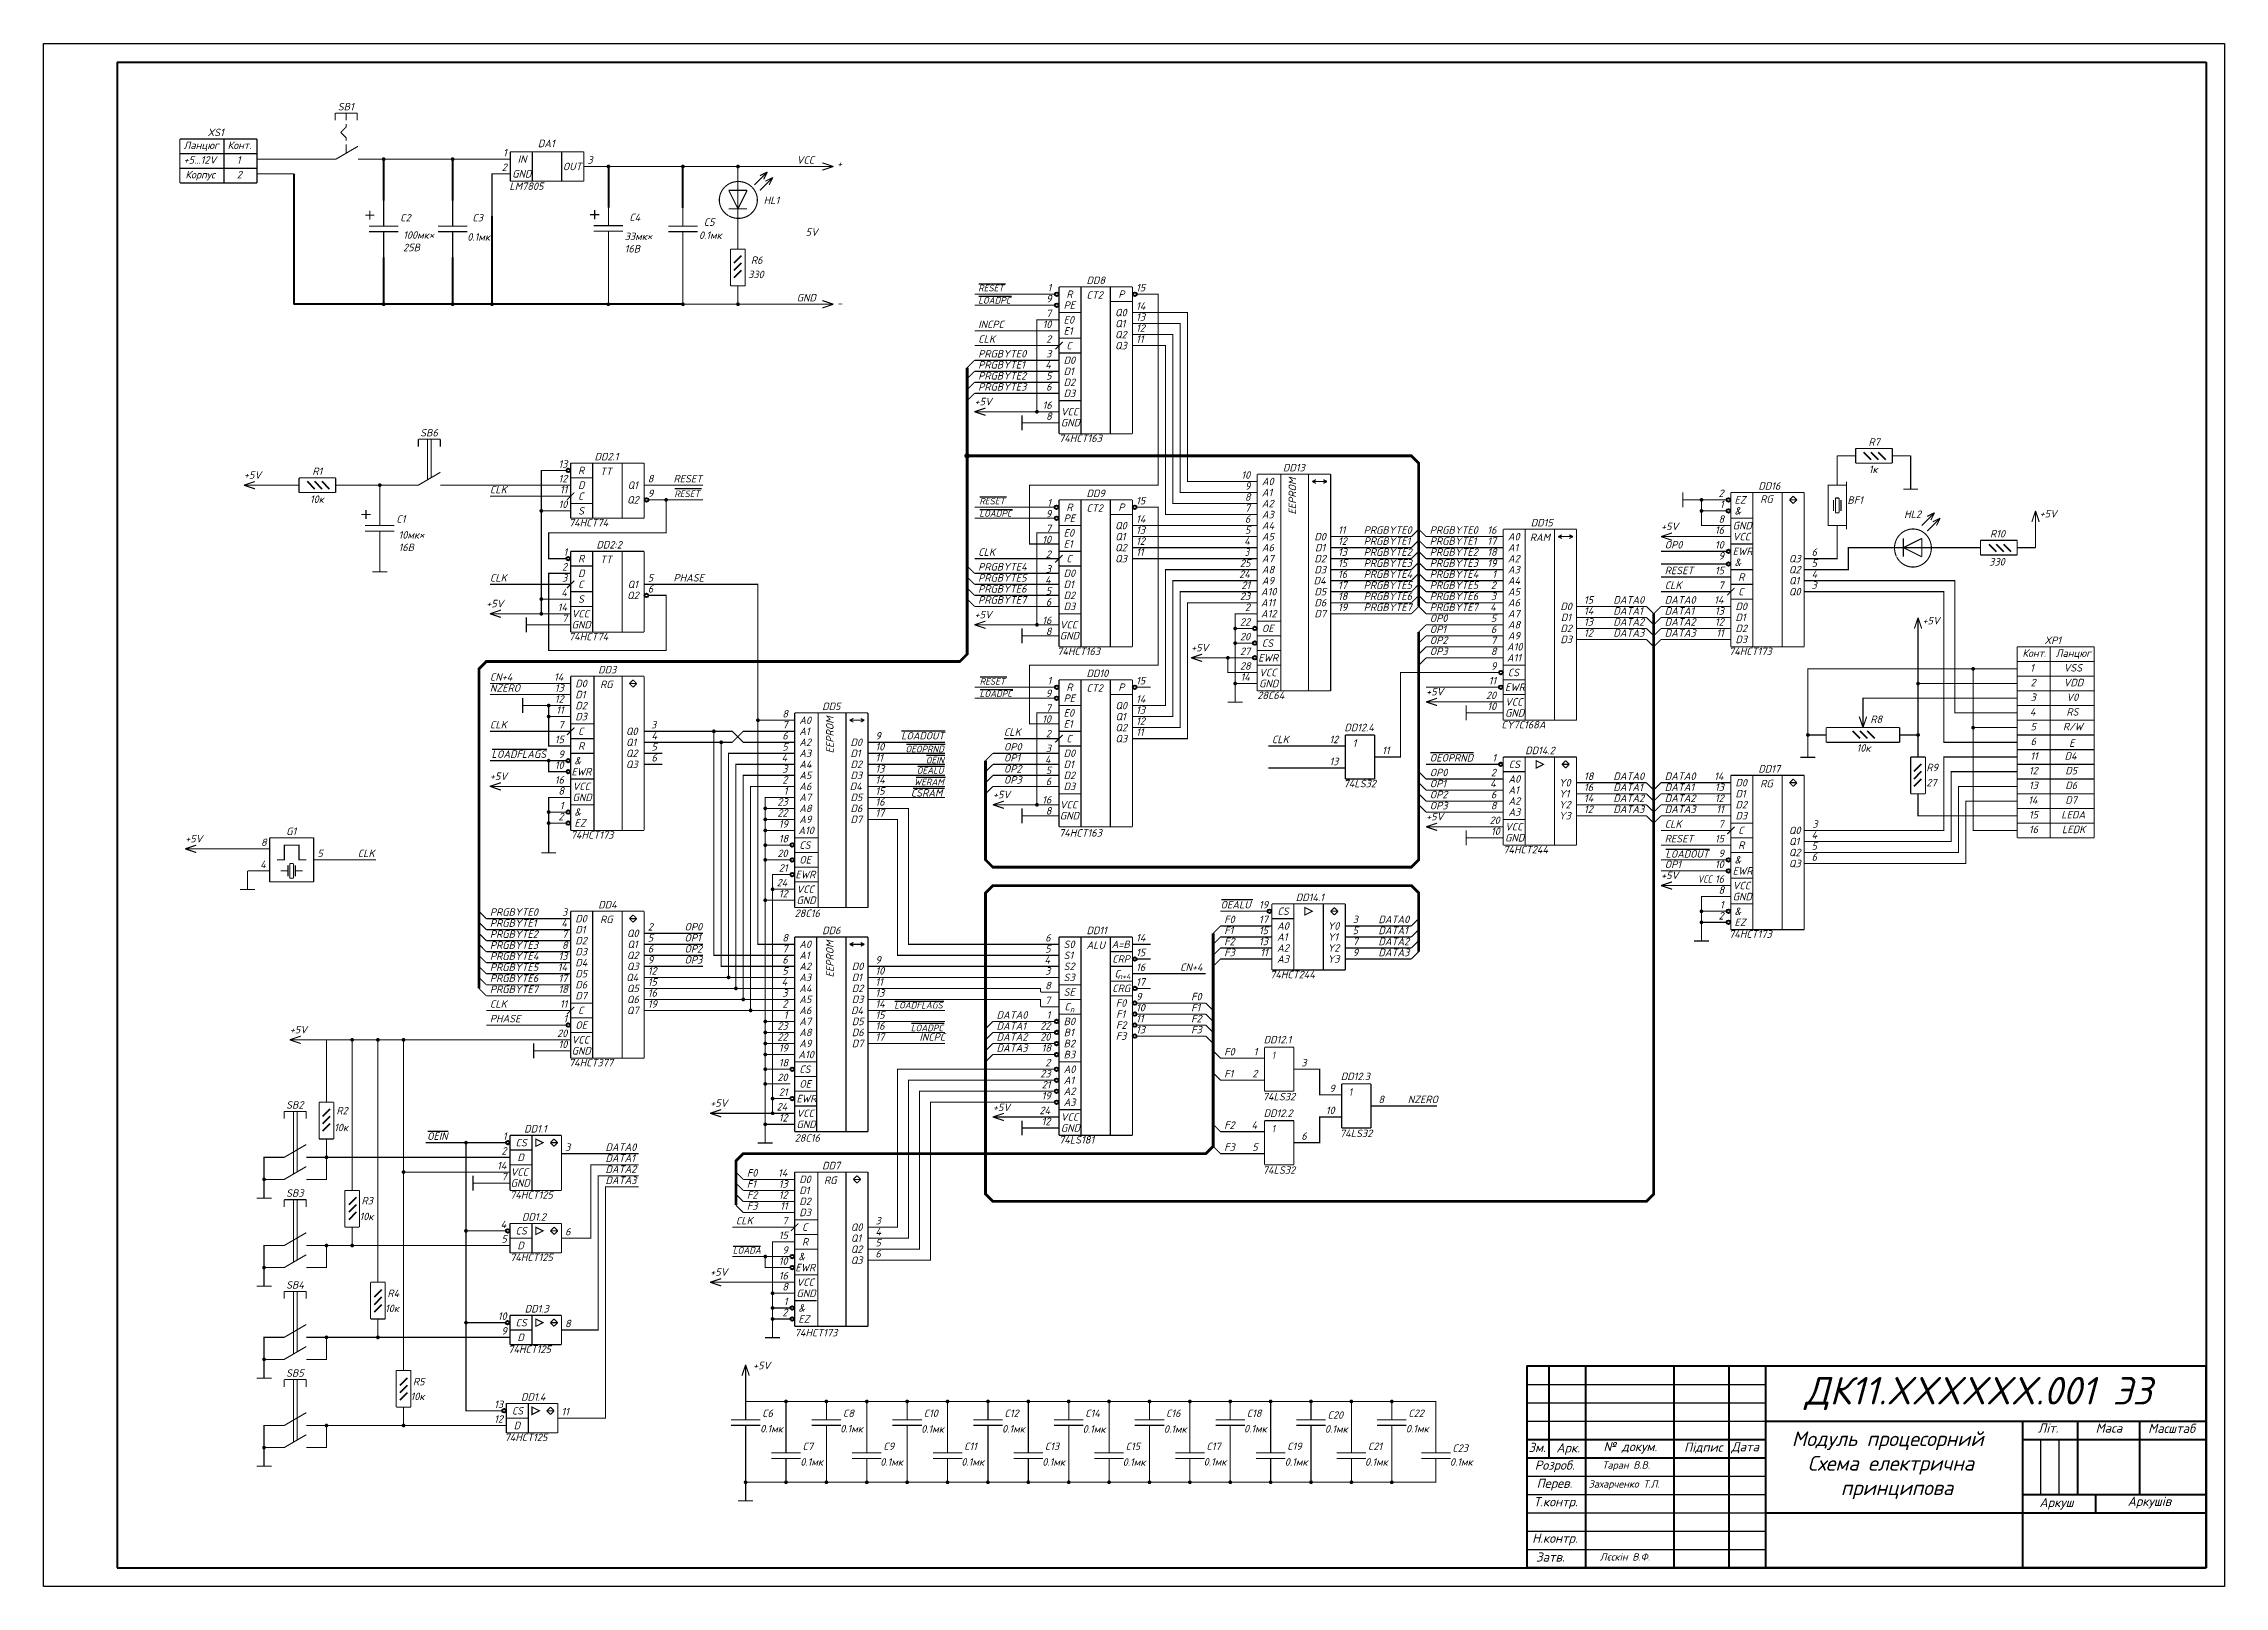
# Model space of a CAD drawing. Extents: x 0 to 594, y 0 to 420.
import ezdxf

# ---------------------------------------------------------------- set-up
doc = ezdxf.new("R2010")
doc.units = 0
doc.header["$MEASUREMENT"] = 0
doc.layers.get('0').update_dxf_attribs({"linetype": 'CONTINUOUS'})
doc.layers.add('1', color=7, linetype='CONTINUOUS', lineweight=40)
doc.layers.add('Layer1', color=7, linetype='CONTINUOUS', lineweight=70)
doc.styles.get("Standard").update_dxf_attribs({"font": 'isocpeui.ttf'})
doc.styles.add('ГОСТ', font='isocpeui.ttf')

msp = doc.modelspace()

# ---------------------------------------------------------------- texts
at = {"attachment_point": 1, "style": 'ГОСТ'}
for s, width, gutter_width, heights, insert, char_height in [('ДК11.XXXXXX.001 Э3', 102.3946, 12.5, [9.07], (479.69, 57.01), 7.5), ('Модуль процесорний\\P\\pi4.3334;Схема електрична\\P\\pi13.352;принципова', 55.9456, 15, [0], (476.17, 42.18), 4), ('Літ.', 5.1497, 12.5, [0], (543.21, 44.35), 2.5), ('Маса', 5.1497, 12.5, [0], (558.93, 44.35), 2.5), ('Масштаб', 5.1497, 12.5, [0], (573.23, 44.27), 2.5), ('Зм.', 5.1497, 12.5, [0], (404.47, 39.08), 2.5), ('Арк.', 5.1497, 12.5, [0], (412.02, 38.96), 2.5), ('№ докум.', 15.6318, 12.5, [0], (424.86, 39.3), 2.5), ('Підпис', 5.1497, 12.5, [0], (446.83, 39.14), 2.5), ('Дата', 5.1497, 12.5, [0], (459.71, 39.26), 2.5), ('Розроб.', 5.1497, 12.5, [0], (406.16, 34.25), 2.5), (' Таран В.В.', 21.0577, 12.5, [0], (423.27, 34.03), 2), ('Т.контр.', 5.1497, 12.5, [0], (405.87, 24.29), 2.5), ('Перев.', 5.1497, 12.5, [0], (406.66, 29.32), 2.5), ('Захарченко Т.Л.', 23.8661, 12.5, [0], (420.84, 28.88), 2), ('Аркуш', 5.1497, 12.5, [0], (543.61, 24.09), 2.5), ('Аркушів', 5.1497, 12.5, [0], (567.64, 24.41), 2.5), ('H.контр.', 5.1497, 12.5, [0], (405.47, 14.36), 2.5), ('Затв.', 5.1497, 12.5, [0], (406.53, 9.24), 2.5), ('Лєскін В.Ф.', 23.8661, 12.5, [0], (423.89, 9.03), 2)]:
    msp.add_mtext_dynamic_manual_height_columns(s, width=width, gutter_width=gutter_width, heights=heights, dxfattribs=dict(at, insert=insert, char_height=char_height))
at = {"layer": '1', "style": 'ГОСТ'}
for s, height, p in [('SB1', 2.032, (80.12, 401.81)), ('Ланцюг', 2.032, (38.12, 391.32)), ('XS1', 2.032, (44.62, 394.81)), ('Конт.', 2.032, (50.12, 391.32)), ('DA1', 2.032, (134.62, 391.81)), ('+5...12V', 2.032, (38.12, 387.32)), ('1', 2.03, (52.62, 387.32)), ('2', 2.03, (124.77, 385.32)), ('1', 2.03, (125.15, 389.32)), ('IN', 2.032, (129.13, 387.54)), ('OUT', 2.032, (141.42, 385.54)), ('3', 2.03, (148.12, 387.32)), ('VCC', 2.032, (205.12, 387.32)), ('+', 2.03, (216.12, 386.32)), ('Корпус', 2.032, (38.62, 383.32)), ('2', 2.03, (52.62, 383.32)), ('LM7805', 2.032, (126.87, 380.17)), ('GND', 2.032, (127.63, 383.54)), ('HL1', 2.032, (196.12, 376.31)), ('C2', 2.032, (97.11, 371.58)), ('0.1мк', 2.032, (115.39, 366.35)), ('C3', 2.032, (116.77, 371.58)), ('C4', 2.032, (159.53, 371.69)), ('0.1мк', 2.032, (178.5, 366.83)), ('C5', 2.032, (179.8, 370.39)), ('5V', 2.032, (207.56, 367.68)), ('330', 2.032, (191.89, 356.15)), ('R6', 2.032, (192.65, 360.04)), ('DD8', 2.032, (284.06, 354.55)), ('GND', 2.032, (205.12, 349.82)), ('RESET', 1.8, (254.56, 352.55)), ('LOADPC', 1.8, (254.56, 349.21)), ('9', 2.03, (273.06, 349.55)), ('1', 2.03, (273.45, 352.55)), ('R', 2.03, (278.57, 350.78)), ('CT2', 2.032, (284.06, 350.55)), ('P', 2.03, (292.74, 350.78)), ('15', 2.032, (297.56, 352.55)), ('-', 2.03, (216.12, 348.32)), ('INCPC', 2.032, (254.56, 342.55)), ('10', 2.032, (272.09, 342.55)), ('7', 2.03, (273.06, 345.55)), ('PE', 2.032, (277.82, 347.78)), ('E0', 2.032, (277.82, 343.78)), ('Q0', 2.032, (291.83, 345.78)), ('Q1', 2.032, (291.86, 342.78)), ('14', 2.032, (297.56, 347.55)), ('13', 2.032, (297.56, 344.55)), ('CLK', 2.032, (254.56, 338.55)), ('2', 2.03, (273.06, 338.55)), ('E1', 2.032, (277.82, 340.78)), ('C', 2.03, (278.57, 336.78)), ('Q2', 2.032, (291.83, 339.78)), ('Q3', 2.032, (291.83, 336.78)), ('12', 2.032, (297.56, 341.55)), ('11', 2.032, (297.56, 338.55)), ('PRGBYTE0', 2.032, (254.56, 334.55)), ('PRGBYTE1', 2.032, (254.56, 331.55)), ('4', 2.03, (272.85, 331.55)), ('3', 2.03, (273.06, 334.55)), ('D0', 2.032, (277.82, 332.78)), ('PRGBYTE2', 2.032, (254.56, 328.55)), ('PRGBYTE3', 2.032, (254.56, 325.55)), ('5', 2.03, (273.06, 328.55)), ('6', 2.03, (273.06, 325.55)), ('D1', 2.032, (277.82, 329.78)), ('D2', 2.032, (277.82, 326.78)), ('+5V', 2.032, (253.56, 321.55)), ('16', 2.032, (272.09, 320.55)), ('VCC', 2.032, (277.07, 318.78)), ('D3', 2.032, (277.82, 323.78)), ('SB6', 2.032, (102.56, 313.05)), ('8', 2.03, (273.06, 317.55)), ('GND', 2.032, (277.07, 315.78)), ('74HCT163', 2.032, (276.56, 311.55)), ('R7', 2.032, (497.06, 310.55)), ('+5V', 2.032, (54.56, 301.55)), ('R1', 2.032, (73.19, 302.55)), ('13', 2.032, (140.23, 304.55)), ('R', 2.03, (145.57, 302.78)), ('DD2.1', 2.032, (150.06, 306.55)), ('TT', 2.032, (151.56, 302.55)), ('10', 2.032, (326.23, 301.55)), ('DD13', 2.032, (337.56, 303.55)), ('1к', 2.032, (497.13, 303.1)), ('CLK', 2.032, (121.56, 297.55)), ('12', 2.032, (140.23, 300.55)), ('11', 2.032, (140.61, 297.55)), ('D', 2.03, (145.57, 298.78)), ('C', 2.03, (145.57, 295.78)), ('Q1', 2.032, (159.06, 298.78)), ('8', 2.03, (164.56, 300.55)), ('9', 2.03, (164.56, 296.55)), ('RESET', 2.032, (171.56, 300.55)), ('RESET', 1.8, (171.79, 296.54)), ('DD9', 2.032, (284.06, 296.55)), ('8', 2.03, (327.21, 295.55)), ('9', 2.03, (327.21, 298.55)), ('A0', 2.032, (331.82, 299.78)), ('A1', 2.032, (331.82, 296.78)), ('2', 2.03, (456.21, 296.55)), ('DD16', 2.032, (467.06, 298.55)), ('RG', 2.032, (467.56, 295)), ('10к', 2.032, (72.52, 294.96)), ('C1', 2.032, (96.06, 289.55)), ('10', 2.032, (140.23, 293.55)), ('S', 2.03, (145.57, 291.78)), ('Q2', 2.032, (158.93, 294.78)), ('RESET', 1.8, (254.86, 294.54)), ('LOADPC', 1.8, (254.86, 291.2)), ('9', 2.03, (272.98, 290.99)), ('1', 2.03, (273.36, 293.99)), ('PE', 2.032, (277.82, 289.78)), ('R', 2.03, (278.57, 292.78)), ('CT2', 2.032, (284.06, 292.55)), ('P', 2.03, (292.74, 292.78)), ('15', 2.032, (297.56, 294.55)), ('14', 2.032, (297.56, 289.55)), ('6', 2.03, (327.21, 289.55)), ('7', 2.03, (327.21, 292.55)), ('A2', 2.032, (331.82, 293.78)), ('A3', 2.032, (331.82, 290.78)), ('8', 2.03, (456.21, 289.55)), ('1', 2.03, (456.59, 293.55)), ('&', 2.03, (460.57, 291.78)), ('EZ', 2.032, (460.57, 294.78)), ('BF1', 2.032, (491.32, 294.7)), ('HL2', 2.032, (506.77, 290.87)), ('+5V', 2.032, (543.66, 291)), ('74HCT74', 2.032, (143.06, 288.55)), ('10', 2.032, (272.01, 283.99)), ('7', 2.03, (272.98, 286.99)), ('E0', 2.032, (277.82, 285.78)), ('Q0', 2.032, (291.85, 287.78)), ('Q1', 2.032, (291.88, 284.78)), ('13', 2.032, (297.56, 286.55)), ('12', 2.032, (297.56, 283.55)), ('4', 2.03, (327, 283.55)), ('5', 2.03, (327.21, 286.55)), ('A4', 2.032, (331.82, 287.78)), ('A5', 2.032, (331.82, 284.78)), ('D0', 2.032, (346.13, 284.78)), ('11', 2.032, (352.56, 286.55)), ('12', 2.032, (352.56, 283.55)), ('PRGBYTE0', 2.032, (359.56, 286.55)), ('PRGBYTE1', 2.032, (359.56, 283.55)), ('PRGBYTE0', 2.032, (377.56, 286.55)), ('PRGBYTE1', 2.032, (377.56, 283.55)), ('16', 2.032, (393.23, 286.55)), ('17', 2.032, (393.23, 283.55)), ('A0', 2.032, (398.82, 284.78)), ('RAM', 2.032, (404.81, 284.55)), ('DD15', 2.032, (405.06, 288.55)), ('+5V', 2.032, (440.56, 287.55)), ('16', 2.032, (455.23, 286.55)), ('GND', 2.032, (460.07, 287.78)), ('VCC', 2.032, (460.07, 284.78)), ('R10', 2.032, (530.17, 285.55)), ('1', 2.03, (141.59, 280.55)), ('R', 2.03, (145.57, 278.78)), ('DD2:2', 2.032, (150.56, 282.55)), ('TT', 2.032, (151.56, 278.55)), ('CLK', 2.032, (254.56, 280.55)), ('2', 2.03, (272.98, 279.99)), ('E1', 2.032, (277.82, 282.78)), ('C', 2.03, (278.57, 278.78)), ('Q2', 2.032, (291.85, 281.78)), ('Q3', 2.032, (291.85, 278.78)), ('11', 2.032, (297.56, 280.55)), ('25', 2.032, (325.85, 277.55)), ('A6', 2.032, (331.82, 281.78)), ('A7', 2.032, (331.82, 278.78)), ('D2', 2.032, (346.13, 278.78)), ('D1', 2.032, (346.31, 281.78)), ('13', 2.032, (352.56, 280.55)), ('15', 2.032, (352.56, 277.55)), ('PRGBYTE2', 2.032, (359.56, 280.55)), ('PRGBYTE3', 2.032, (359.56, 277.55)), ('PRGBYTE2', 2.032, (377.56, 280.55)), ('PRGBYTE3', 2.032, (377.56, 277.55)), ('18', 2.032, (393.23, 280.55)), ('19', 2.032, (393.23, 277.55)), ('A1', 2.032, (398.82, 281.78)), ('A2', 2.032, (398.82, 278.78)), ('OP0', 2.032, (441.56, 282.55)), ('10', 2.032, (455.23, 282.55)), ('9', 2.03, (456.21, 279.55)), ('EWR', 2.032, (460.07, 280.78)), ('&', 2.03, (460.57, 277.78)), ('Q3', 2.032, (475.38, 278.78)), ('5', 2.03, (481.56, 277.55)), ('6', 2.03, (481.56, 280.55)), ('330', 2.032, (529.93, 277.91)), ('CLK', 2.032, (121.56, 273.55)), ('2', 2.03, (141.21, 276.55)), ('3', 2.03, (141.21, 273.55)), ('D', 2.03, (145.57, 274.78)), ('C', 2.03, (145.57, 271.78)), ('Q1', 2.032, (159.06, 271.78)), ('5', 2.03, (164.56, 273.55)), ('PHASE', 2.032, (171.56, 273.55)), ('PRGBYTE4', 2.032, (254.56, 276.55)), ('PRGBYTE5', 2.032, (254.56, 273.55)), ('4', 2.03, (272.77, 272.99)), ('3', 2.03, (272.98, 275.99)), ('D0', 2.032, (277.82, 274.78)), ('D1', 2.032, (277.82, 271.78)), ('24', 2.032, (325.64, 274.55)), ('21', 2.032, (326.23, 271.55)), ('A8', 2.032, (331.82, 275.78)), ('A9', 2.032, (331.82, 272.78)), ('D4', 2.032, (345.92, 272.78)), ('D3', 2.032, (346.13, 275.78)), ('16', 2.032, (352.56, 274.55)), ('17', 2.032, (352.56, 271.55)), ('PRGBYTE4', 2.032, (359.56, 274.55)), ('PRGBYTE5', 2.032, (359.56, 271.55)), ('PRGBYTE4', 2.032, (377.56, 274.55)), ('PRGBYTE5', 2.032, (377.56, 271.55)), ('2', 2.03, (394.21, 271.55)), ('1', 2.03, (394.59, 274.55)), ('A3', 2.032, (398.82, 275.78)), ('A4', 2.032, (398.82, 272.78)), ('RESET', 2.032, (441.56, 275.55)), ('CLK', 2.032, (441.56, 271.55)), ('15', 2.032, (455.23, 275.55)), ('7', 2.03, (456.21, 271.55)), ('R', 2.03, (461.57, 273.78)), ('Q2', 2.032, (475.38, 275.78)), ('Q1', 2.032, (475.41, 272.78)), ('3', 2.03, (481.53, 271.55)), ('4', 2.03, (481.56, 274.55)), ('+5V', 2.032, (120.56, 266.55)), ('14', 2.032, (140.02, 265.55)), ('4', 2.03, (141, 269.55)), ('S', 2.03, (145.57, 267.78)), ('Q2', 2.032, (158.93, 268.78)), ('6', 2.03, (164.56, 270.55)), ('PRGBYTE6', 2.032, (254.56, 270.55)), ('PRGBYTE7', 2.032, (254.56, 267.55)), ('5', 2.03, (272.98, 269.99)), ('6', 2.03, (272.98, 266.99)), ('D2', 2.032, (277.82, 268.78)), ('D3', 2.032, (277.82, 265.78)), ('23', 2.032, (325.85, 268.55)), ('2', 2.03, (327.21, 265.55)), ('A10', 2.032, (331.57, 269.78)), ('A11', 2.032, (331.57, 266.78)), ('D5', 2.032, (346.13, 269.78)), ('D6', 2.032, (346.13, 266.78)), ('18', 2.032, (352.56, 268.55)), ('19', 2.032, (352.56, 265.55)), ('PRGBYTE6', 2.032, (359.56, 268.55)), ('PRGBYTE7', 2.032, (359.56, 265.55)), ('PRGBYTE6', 2.032, (377.56, 268.55)), ('PRGBYTE7', 2.032, (377.56, 265.55)), ('4', 2.03, (394, 265.55)), ('3', 2.03, (394.21, 268.55)), ('A5', 2.032, (398.82, 269.78)), ('A6', 2.032, (398.82, 266.78)), ('D0', 2.032, (413.13, 265.78)), ('15', 2.032, (419.56, 267.55)), ('DATA0', 2.032, (427.56, 267.55)), ('DATA0', 2.032, (441.56, 267.55)), ('14', 2.032, (455.02, 267.55)), ('D0', 2.032, (460.82, 265.78)), ('C', 2.03, (461.57, 269.78)), ('Q0', 2.032, (475.38, 269.78)), ('7', 2.03, (141.21, 262.55)), ('GND', 2.032, (143.81, 260.78)), ('VCC', 2.032, (143.81, 263.78)), ('+5V', 2.032, (253.56, 263.55)), ('16', 2.032, (272.01, 261.99)), ('VCC', 2.032, (276.78, 260.78)), ('22', 2.032, (325.85, 261.55)), ('A12', 2.032, (331.57, 263.78)), ('OE', 2.032, (331.82, 259.78)), ('D7', 2.032, (346.13, 263.78)), ('OP0', 2.032, (377.56, 262.55)), ('OP1', 2.032, (377.56, 259.55)), ('5', 2.03, (394.21, 262.55)), ('6', 2.03, (394.21, 259.55)), ('A7', 2.032, (398.82, 263.78)), ('A8', 2.032, (398.82, 260.78)), ('D2', 2.032, (413.13, 259.78)), ('D1', 2.032, (413.26, 262.78)), ('14', 2.032, (419.56, 264.55)), ('13', 2.032, (419.56, 261.55)), ('DATA1', 2.032, (427.56, 264.55)), ('DATA2', 2.032, (427.56, 261.55)), ('DATA1', 2.032, (441.56, 264.55)), ('DATA2', 2.032, (441.56, 261.55)), ('13', 2.032, (455.23, 264.55)), ('12', 2.032, (455.23, 261.55)), ('D1', 2.032, (460.82, 262.78)), ('D2', 2.032, (460.82, 259.78)), ('+5V', 2.032, (511.75, 261.9)), ('74HCT74', 2.032, (143.06, 257.55)), ('8', 2.03, (272.98, 258.99)), ('74HCT163', 2.032, (276.06, 253.55)), ('GND', 2.032, (276.78, 257.78)), ('+5V', 2.032, (312.56, 254.55)), ('20', 2.032, (325.85, 257.55)), ('27', 2.032, (325.85, 253.55)), ('CS', 2.032, (331.82, 255.78)), ('OP2', 2.032, (377.56, 256.55)), ('OP3', 2.032, (377.56, 253.55)), ('8', 2.03, (394.21, 253.55)), ('7', 2.03, (394.21, 256.55)), ('A10', 2.032, (398.57, 254.78)), ('A9', 2.032, (398.82, 257.78)), ('D3', 2.032, (413.13, 256.78)), ('12', 2.032, (419.56, 258.55)), ('DATA3', 2.032, (427.56, 258.55)), ('DATA3', 2.032, (441.56, 258.55)), ('11', 2.032, (455.61, 258.55)), ('74HCT173', 2.032, (459.06, 253.55)), ('D3', 2.032, (460.82, 256.78)), ('XP1', 2.032, (544.98, 256.55)), ('DD3', 2.032, (151.06, 248.55)), ('DD10', 2.032, (284.06, 247.55)), ('28', 2.032, (325.85, 249.55)), ('EWR', 2.032, (330.83, 251.78)), ('VCC', 2.032, (331.07, 247.78)), ('9', 2.03, (394.21, 249.55)), ('A11', 2.032, (398.57, 251.78)), ('CS', 2.032, (398.82, 247.78)), ('Конт.', 2.032, (538.98, 253.05)), ('1', 2.03, (541.09, 249.05)), ('Ланцюг', 2.032, (548.06, 253.05)), ('VSS', 2.032, (550.22, 249.05)), ('NZERO', 2.032, (121.56, 243.55)), ('CN+4', 2.032, (121.56, 246.55)), ('14', 2.032, (139.02, 246.55)), ('13', 2.032, (139.23, 243.55)), ('D0', 2.032, (144.82, 244.78)), ('D1', 2.032, (144.82, 241.78)), ('RG', 2.032, (151.56, 244.55)), ('RESET', 1.8, (254.96, 245.47)), ('LOADPC', 1.8, (254.96, 242.13)), ('9', 2.03, (272.96, 242.12)), ('1', 2.03, (273.43, 245.55)), ('R', 2.03, (278.57, 243.78)), ('CT2', 2.032, (284.06, 243.55)), ('P', 2.03, (292.74, 243.78)), ('15', 2.032, (297.56, 245.55)), ('14', 2.032, (326.02, 246.55)), ('28C64', 2.032, (330.56, 241.55)), ('GND', 2.032, (331.07, 244.78)), ('+5V', 2.032, (376.56, 242.55)), ('20', 2.032, (392.85, 241.55)), ('11', 2.032, (393.61, 245.55)), ('EWR', 2.032, (398.07, 243.78)), ('2', 2.03, (541.21, 245.05)), ('VDD', 2.032, (550.22, 245.05)), ('12', 2.032, (139.23, 240.55)), ('11', 2.032, (139.61, 237.55)), ('D2', 2.032, (144.82, 238.78)), ('D3', 2.032, (144.82, 235.78)), ('8', 2.03, (201.21, 236.55)), ('DD5', 2.032, (212.06, 238.55)), ('7', 2.03, (272.96, 238.12)), ('PE', 2.032, (277.82, 240.78)), ('E0', 2.032, (277.82, 236.78)), ('Q0', 2.032, (291.93, 238.78)), ('Q1', 2.032, (291.96, 235.78)), ('14', 2.032, (297.56, 240.55)), ('13', 2.032, (297.56, 237.55)), ('10', 2.032, (393.23, 238.55)), ('GND', 2.032, (398.07, 236.78)), ('VCC', 2.032, (398.07, 239.78)), ('4', 2.03, (541.02, 237.05)), ('3', 2.03, (541.21, 241.05)), ('RS', 2.032, (550.97, 237.05)), ('V0', 2.032, (550.96, 241.05)), ('CLK', 2.032, (121.56, 233.55)), ('7', 2.03, (140.21, 233.55)), ('C', 2.03, (145.57, 231.78)), ('Q0', 2.032, (158.61, 231.78)), ('3', 2.03, (165.44, 233.55)), ('4', 2.03, (165.56, 230.55)), ('6', 2.03, (201.21, 230.55)), ('7', 2.03, (201.21, 233.55)), ('A0', 2.032, (205.82, 234.78)), ('A1', 2.032, (205.82, 231.78)), ('9', 2.03, (226.56, 230.55)), ('LOADOUT', 2, (233.59, 230.57)), ('CLK', 2.032, (261.56, 231.55)), ('10', 2.032, (271.98, 235.12)), ('2', 2.03, (272.96, 231.12)), ('E1', 2.032, (277.82, 233.78)), ('C', 2.03, (278.57, 229.78)), ('Q2', 2.032, (291.93, 232.78)), ('Q3', 2.032, (291.93, 229.78)), ('12', 2.032, (297.56, 234.55)), ('11', 2.032, (297.56, 231.55)), ('DD12.4', 2.032, (354.31, 232.81)), ('CY7C168A', 2.032, (397.06, 233.55)), ('R8', 2.032, (497.56, 235.05)), ('5', 2.03, (541.21, 233.05)), ('R/W', 2.032, (550.03, 233.05)), ('LOADFLAGS', 2.032, (122.01, 225.55)), ('15', 2.032, (139.23, 229.55)), ('9', 2.03, (140.21, 225.55)), ('&', 2.03, (144.57, 223.78)), ('R', 2.03, (145.57, 227.78)), ('Q2', 2.032, (158.61, 225.78)), ('Q1', 2.032, (158.64, 228.78)), ('5', 2.03, (165.56, 227.55)), ('6', 2.03, (165.56, 224.55)), ('4', 2.03, (201, 224.55)), ('5', 2.03, (201.21, 227.55)), ('A2', 2.032, (205.82, 228.78)), ('A3', 2.032, (205.82, 225.78)), ('D1', 2.032, (219.75, 225.78)), ('D0', 2.032, (219.77, 228.78)), ('10', 2.032, (226.56, 227.55)), ('11', 2.032, (226.56, 224.55)), ('OEOPRND', 1.8, (234.76, 227.07)), ('OEIN', 1.8, (240.28, 224.05)), ('OP0', 2.032, (261.56, 227.55)), ('OP1', 2.032, (261.56, 224.55)), ('4', 2.03, (272.74, 224.12)), ('3', 2.03, (272.96, 227.12)), ('D0', 2.032, (277.82, 225.78)), ('CLK', 2.032, (334.56, 229.55)), ('12', 2.032, (350.23, 229.55)), ('1', 2.03, (356.56, 228.55)), ('11', 2.032, (364.56, 226.55)), ('OEOPRND', 2.032, (377.56, 224.55)), ('1', 2.03, (394.59, 224.55)), ('DD14.2', 2.032, (403.56, 226.55)), ('10к', 2.032, (493.81, 227.23)), ('6', 2.03, (541.21, 229.05)), ('11', 2.032, (541.13, 225.05)), ('D4', 2.032, (550.47, 225.05)), ('E', 2.03, (551.71, 228.55)), ('+5V', 2.032, (121.56, 219.55)), ('10', 2.032, (139.23, 222.55)), ('16', 2.032, (139.23, 218.55)), ('EWR', 2.032, (143.77, 220.78)), ('Q3', 2.032, (158.61, 222.78)), ('3', 2.03, (201.21, 221.55)), ('2', 2.03, (201.21, 218.55)), ('A4', 2.032, (205.82, 222.78)), ('A5', 2.032, (205.82, 219.78)), ('D2', 2.032, (219.77, 222.78)), ('D3', 2.032, (219.77, 219.78)), ('13', 2.032, (226.56, 221.55)), ('14', 2.032, (226.56, 218.55)), ('WERAM', 1.8, (237.03, 218.09)), ('OEALU', 1.8, (237.81, 221.22)), ('OP2', 2.032, (261.56, 221.55)), ('OP3', 2.032, (261.56, 218.55)), ('5', 2.03, (272.96, 221.12)), ('6', 2.03, (272.96, 218.12)), ('D1', 2.032, (277.82, 222.78)), ('D2', 2.032, (277.82, 219.78)), ('13', 2.032, (350.23, 223.55)), ('OP0', 2.032, (377.56, 220.55)), ('2', 2.03, (394.21, 220.55)), ('A0', 2.032, (398.97, 218.78)), ('CS', 2.032, (399.07, 222.78)), ('Y0', 2.032, (412.71, 217.78)), ('18', 2.032, (419.56, 219.55)), ('DATA0', 2.032, (427.56, 219.55)), ('DATA0', 2.032, (441.56, 219.55)), ('14', 2.032, (455.02, 219.55)), ('D0', 2.032, (460.82, 217.78)), ('DD17', 2.032, (467.06, 221.55)), ('27', 2.032, (512.81, 217.8)), ('R9', 2.032, (512.82, 221.92)), ('12', 2.032, (540.74, 221.05)), ('D5', 2.032, (550.66, 221.05)), ('8', 2.03, (140.21, 215.55)), ('GND', 2.032, (144.07, 213.78)), ('VCC', 2.032, (144.07, 216.78)), ('23', 2.032, (199.85, 212.55)), ('1', 2.03, (201.59, 215.55)), ('A6', 2.032, (205.82, 216.78)), ('A7', 2.032, (205.82, 213.78)), ('D4', 2.032, (219.56, 216.78)), ('D5', 2.032, (219.77, 213.78)), ('15', 2.032, (226.56, 215.55)), ('16', 2.032, (226.56, 212.55)), ('CSRAM', 2.032, (236.22, 215.01)), ('+5V', 2.032, (258.56, 214.55)), ('16', 2.032, (271.98, 213.12)), ('D3', 2.032, (277.82, 216.78)), ('74LS32', 2.032, (354.06, 217.55)), ('OP1', 2.032, (377.56, 217.55)), ('OP2', 2.032, (377.56, 214.55)), ('4', 2.03, (394, 217.55)), ('6', 2.03, (394.21, 214.55)), ('A1', 2.032, (398.97, 215.78)), ('A2', 2.032, (398.97, 212.78)), ('Y1', 2.032, (412.74, 214.78)), ('16', 2.032, (419.56, 216.55)), ('14', 2.032, (419.56, 213.55)), ('DATA1', 2.032, (427.56, 216.55)), ('DATA2', 2.032, (427.56, 213.55)), ('DATA1', 2.032, (441.56, 216.55)), ('DATA2', 2.032, (441.56, 213.55)), ('13', 2.032, (455.23, 216.55)), ('12', 2.032, (455.23, 213.55)), ('D1', 2.032, (460.82, 214.78)), ('RG', 2.032, (467.56, 217.55)), ('14', 2.032, (540.55, 213.05)), ('13', 2.032, (540.74, 217.05)), ('D6', 2.032, (550.66, 217.05)), ('D7', 2.032, (550.66, 213.05)), ('2', 2.03, (140.21, 208.55)), ('1', 2.03, (140.59, 211.55)), ('&', 2.03, (144.57, 209.78)), ('EZ', 2.032, (144.57, 206.78)), ('22', 2.032, (199.85, 209.55)), ('19', 2.032, (200.23, 206.55)), ('A8', 2.032, (205.82, 210.78)), ('A9', 2.032, (205.82, 207.78)), ('D6', 2.032, (219.77, 210.78)), ('D7', 2.032, (219.77, 207.78)), ('17', 2.032, (226.56, 209.55)), ('8', 2.03, (272.96, 210.12)), ('GND', 2.032, (276.79, 208.78)), ('VCC', 2.032, (276.79, 211.78)), ('+5V', 2.032, (376.56, 208.55)), ('OP3', 2.032, (377.56, 211.55)), ('20', 2.032, (393.85, 207.55)), ('8', 2.03, (394.21, 211.55)), ('A3', 2.032, (398.97, 209.78)), ('Y2', 2.032, (412.71, 211.78)), ('Y3', 2.032, (412.71, 208.78)), ('12', 2.032, (419.56, 210.55)), ('DATA3', 2.032, (427.56, 210.55)), ('DATA3', 2.032, (441.56, 210.55)), ('CLK', 2.032, (441.56, 206.55)), ('11', 2.032, (455.61, 210.55)), ('7', 2.03, (456.21, 206.55)), ('D2', 2.032, (460.82, 211.78)), ('D3', 2.032, (460.82, 208.78)), ('3', 2.03, (481.77, 206.55)), ('15', 2.032, (540.74, 209.05)), ('LEDA', 2.032, (549.56, 209.05)), ('+5V', 2.032, (38.56, 202.55)), ('8', 2.03, (59.21, 201.55)), ('G1', 2.032, (66.06, 204.55)), ('74HCT173', 2.032, (143.56, 203.55)), ('18', 2.032, (200.23, 202.55)), ('A10', 2.032, (205.57, 204.78)), ('CS', 2.032, (205.82, 200.78)), ('74HCT163', 2.032, (276.56, 204.12)), ('10', 2.032, (394.23, 204.55)), ('GND', 2.032, (398.07, 202.78)), ('VCC', 2.032, (398.07, 205.78)), ('RESET', 2.032, (441.56, 202.55)), ('15', 2.032, (455.23, 202.55)), ('R', 2.03, (461.57, 200.78)), ('C', 2.03, (461.57, 204.78)), ('Q0', 2.032, (475.38, 204.78)), ('Q1', 2.032, (475.41, 201.78)), ('5', 2.03, (481.56, 200.55)), ('4', 2.03, (481.56, 203.55)), ('16', 2.032, (540.74, 205.05)), ('LEDK', 2.032, (549.75, 205.05)), ('4', 2.03, (59, 195.55)), ('5', 2.03, (74.56, 198.55)), ('CLK', 2.032, (85.56, 198.55)), ('20', 2.032, (199.85, 198.55)), ('21', 2.032, (200.23, 194.55)), ('OE', 2.032, (205.82, 196.78)), ('74HCT244', 2.032, (397.56, 199.55)), ('OP1', 2.032, (441.56, 195.55)), ('LOADOUT', 2, (441.8, 198.4)), ('10', 2.032, (455.23, 195.55)), ('9', 2.03, (456.21, 198.55)), ('&', 2.03, (460.57, 196.78)), ('Q2', 2.032, (475.38, 198.78)), ('Q3', 2.032, (475.38, 195.78)), ('6', 2.03, (481.56, 197.55)), ('24', 2.032, (199.64, 190.55)), ('EWR', 2.032, (204.79, 192.78)), ('VCC', 2.032, (205.07, 188.78)), ('+5V', 2.032, (440.56, 192.55)), ('16', 2.032, (455.23, 191.55)), ('8', 2.03, (456.21, 188.55)), ('EWR', 2.032, (460.07, 193.78)), ('VCC', 2.032, (460.07, 189.78)), ('PRGBYTE0', 2.032, (121.56, 182.55)), ('3', 2.03, (141.21, 182.55)), ('DD4', 2.032, (151.06, 184.55)), ('12', 2.032, (200.23, 187.55)), ('28C16', 2.032, (204.56, 182.24)), ('GND', 2.032, (205.07, 185.78)), ('OEALU', 2.032, (320.56, 184.55)), ('19', 2.032, (331.02, 184.55)), ('CS', 2.032, (336.07, 182.78)), ('DD14.1', 2.032, (341.06, 186.55)), ('1', 2.03, (456.59, 184.55)), ('GND', 2.032, (460.07, 186.78)), ('&', 2.03, (460.57, 182.78)), ('PRGBYTE1', 2.032, (121.56, 179.55)), ('PRGBYTE2', 2.032, (121.56, 176.55)), ('4', 2.03, (141, 179.55)), ('7', 2.03, (141.21, 176.55)), ('D0', 2.032, (144.82, 180.78)), ('D1', 2.032, (144.82, 177.78)), ('RG', 2.032, (151.56, 180.55)), ('Q0', 2.032, (158.88, 176.78)), ('2', 2.03, (164.56, 178.55)), ('OP0', 2.032, (174.56, 178.55)), ('DD6', 2.032, (212.06, 177.55)), ('DD11', 2.032, (284.06, 177.55)), ('F0', 2.032, (321.56, 180.55)), ('F1', 2.032, (321.56, 177.55)), ('17', 2.032, (331.02, 180.55)), ('15', 2.032, (331.02, 177.55)), ('A0', 2.032, (335.97, 178.78)), ('Y0', 2.032, (349.71, 178.78)), ('3', 2.03, (356.56, 180.55)), ('5', 2.03, (356.56, 177.55)), ('DATA0', 2.032, (363.56, 180.55)), ('DATA1', 2.032, (363.56, 177.55)), ('2', 2.03, (456.21, 181.55)), ('74HCT173', 2.032, (459.06, 176.55)), ('EZ', 2.032, (460.57, 179.78)), ('PRGBYTE3', 2.032, (121.56, 173.55)), ('PRGBYTE4', 2.032, (121.56, 170.55)), ('13', 2.032, (140.23, 170.55)), ('8', 2.03, (141.21, 173.55)), ('D2', 2.032, (144.82, 174.78)), ('D3', 2.032, (144.82, 171.78)), ('Q2', 2.032, (158.88, 170.78)), ('Q1', 2.032, (159.01, 173.78)), ('5', 2.03, (164.56, 175.55)), ('6', 2.03, (164.56, 172.55)), ('OP1', 2.032, (174.56, 175.55)), ('OP2', 2.032, (174.56, 172.55)), ('8', 2.03, (201.21, 175.55)), ('7', 2.03, (201.21, 172.55)), ('A0', 2.032, (205.82, 173.78)), ('A1', 2.032, (205.82, 170.78)), ('5', 2.03, (272.81, 172.55)), ('6', 2.03, (272.81, 175.55)), ('S0', 2.032, (277.82, 173.78)), ('S1', 2.032, (277.82, 170.78)), ('ALU', 2.032, (284.06, 173.55)), ('A=B', 2.032, (290.9, 173.78)), ('14', 2.032, (297.56, 175.55)), ('15', 2.032, (297.56, 171.55)), ('F2', 2.032, (321.56, 174.55)), ('F3', 2.032, (321.56, 171.55)), ('13', 2.032, (331.02, 174.55)), ('11', 2.032, (331.4, 171.55)), ('A1', 2.032, (335.97, 175.78)), ('A2', 2.032, (335.97, 172.78)), ('Y2', 2.032, (349.71, 172.78)), ('Y1', 2.032, (349.74, 175.78)), ('9', 2.03, (356.56, 171.55)), ('7', 2.03, (356.56, 174.55)), ('DATA2', 2.032, (363.56, 174.55)), ('DATA3', 2.032, (363.56, 171.55)), ('PRGBYTE5', 2.032, (121.56, 167.55)), ('PRGBYTE6', 2.032, (121.56, 164.55)), ('14', 2.032, (140.02, 167.55)), ('17', 2.032, (140.23, 164.55)), ('D4', 2.032, (144.82, 168.78)), ('D5', 2.032, (144.82, 165.78)), ('Q4', 2.032, (158.67, 164.78)), ('Q3', 2.032, (158.88, 167.78)), ('9', 2.03, (164.56, 169.55)), ('12', 2.032, (164.56, 166.55)), ('OP3', 2.032, (174.56, 169.55)), ('5', 2.03, (201.21, 166.55)), ('6', 2.03, (201.21, 169.55)), ('A2', 2.032, (205.82, 167.78)), ('A3', 2.032, (205.82, 164.78)), ('D1', 2.032, (220.11, 164.78)), ('D0', 2.032, (220.13, 167.78)), ('9', 2.03, (226.56, 169.55)), ('10', 2.032, (226.56, 166.55)), ('4', 2.03, (272.6, 169.55)), ('3', 2.03, (272.81, 166.55)), ('S2', 2.032, (277.82, 167.78)), ('S3', 2.032, (277.82, 164.78)), ('CRP', 2.032, (291.07, 169.78)), ('C', 2.03, (291.7, 165.78)), ('n+4', 1.524, (292.56, 165.3)), ('16', 2.032, (297.56, 167.55)), ('CN+4', 2.032, (309.56, 167.55)), ('74HCT244', 2.032, (334.06, 165.55)), ('A3', 2.032, (335.97, 169.78)), ('Y3', 2.032, (349.71, 169.78)), ('PRGBYTE7', 2.032, (121.56, 161.55)), ('18', 2.032, (140.23, 161.55)), ('D6', 2.032, (144.82, 162.78)), ('D7', 2.032, (144.82, 159.78)), ('Q5', 2.032, (158.88, 161.78)), ('Q6', 2.032, (158.88, 158.78)), ('15', 2.032, (164.56, 163.55)), ('16', 2.032, (164.56, 160.55)), ('4', 2.03, (201, 163.55)), ('3', 2.03, (201.21, 160.55)), ('A4', 2.032, (205.82, 161.78)), ('A5', 2.032, (205.82, 158.78)), ('D2', 2.032, (220.13, 161.78)), ('D3', 2.032, (220.13, 158.78)), ('11', 2.032, (226.56, 163.55)), ('13', 2.032, (226.56, 160.55)), ('8', 2.03, (272.81, 162.55)), ('7', 2.03, (272.81, 158.55)), ('SE', 2.032, (277.82, 160.78)), ('CRG', 2.032, (291.07, 161.78)), ('9', 2.03, (297.56, 159.55)), ('17', 2.032, (297.56, 163.55)), ('F0', 2.032, (312.56, 159.55)), ('PHASE', 2.032, (121.56, 153.55)), ('CLK', 2.032, (121.56, 157.55)), ('11', 2.032, (140.61, 157.55)), ('1', 2.03, (141.59, 153.55)), ('C', 2.03, (145.57, 155.78)), ('Q7', 2.032, (158.88, 155.78)), ('19', 2.032, (164.56, 157.55)), ('2', 2.03, (201.21, 157.55)), ('1', 2.03, (201.59, 154.55)), ('A6', 2.032, (205.82, 155.78)), ('A7', 2.032, (205.82, 152.78)), ('D4', 2.032, (219.92, 155.78)), ('D5', 2.032, (220.13, 152.78)), ('14', 2.032, (226.56, 157.55)), ('15', 2.032, (226.56, 154.55)), (' LOADFLAGS', 1.8, (230.56, 157.32)), ('DATA0', 2.032, (259.56, 154.55)), ('1', 2.03, (273.19, 154.55)), ('B0', 2.032, (277.82, 152.78)), ('C', 2.03, (278.07, 156.78)), ('n', 1.52, (279.56, 156.3)), ('F0', 2.032, (292.04, 157.78)), ('F1', 2.032, (292.13, 154.78)), ('10', 2.032, (297.56, 156.55)), ('11', 2.032, (297.56, 153.55)), ('F1', 2.032, (312.56, 156.55)), ('F2', 2.032, (312.56, 153.55)), ('+5V', 2.032, (67.04, 150.55)), ('20', 2.032, (139.85, 149.55)), ('10', 2.032, (140.23, 146.55)), ('VCC', 2.032, (143.81, 147.78)), ('OE', 2.032, (144.82, 151.78)), ('23', 2.032, (199.85, 151.55)), ('22', 2.032, (199.85, 148.55)), ('A8', 2.032, (205.82, 149.78)), ('A9', 2.032, (205.82, 146.78)), ('D6', 2.032, (220.13, 149.78)), ('D7', 2.032, (220.13, 146.78)), ('16', 2.032, (226.56, 151.55)), ('17', 2.032, (226.56, 148.55)), ('LOADPC', 1.8, (236.21, 151.13)), ('INCPC', 2.032, (238.56, 148.55)), ('DATA1', 2.032, (259.56, 151.55)), ('DATA2', 2.032, (259.56, 148.55)), ('22', 2.032, (271.45, 151.55)), ('20', 2.032, (271.45, 148.55)), ('B2', 2.032, (277.82, 146.78)), ('B1', 2.032, (277.87, 149.78)), ('F3', 2.032, (292.04, 148.78)), ('F2', 2.032, (292.09, 151.78)), ('13', 2.032, (297.56, 150.55)), ('F3', 2.032, (312.56, 150.55)), ('DD12.1', 2.032, (332.31, 147.81)), ('74HCT377', 2.032, (143.06, 141.55)), ('GND', 2.032, (143.81, 144.78)), ('19', 2.032, (200.23, 145.55)), ('18', 2.032, (200.23, 141.55)), ('A10', 2.032, (205.57, 143.78)), ('DATA3', 2.032, (259.56, 145.55)), ('18', 2.032, (271.83, 145.55)), ('2', 2.03, (272.81, 141.55)), ('B3', 2.032, (277.82, 143.78)), ('F0', 2.032, (321.56, 144.55)), ('1', 2.03, (329.59, 144.55)), ('3', 2.03, (342.56, 141.55)), ('20', 2.032, (199.85, 137.55)), ('CS', 2.032, (205.82, 139.78)), ('OE', 2.032, (205.82, 135.78)), ('23', 2.032, (271.45, 138.55)), ('21', 2.032, (271.83, 135.55)), ('A0', 2.032, (277.82, 139.78)), ('A1', 2.032, (277.87, 136.78)), ('F1', 2.032, (321.56, 138.55)), ('2', 2.03, (329.21, 138.55)), ('DD12.3', 2.032, (353.31, 137.81)), ('SB2', 2.032, (66.04, 130.05)), ('+5V', 2.032, (181.56, 130.55)), ('24', 2.032, (199.64, 129.55)), ('21', 2.032, (200.23, 133.55)), ('EWR', 2.032, (205.07, 131.78)), ('+5V', 2.032, (258.56, 129.4)), ('19', 2.032, (271.83, 132.55)), ('A2', 2.032, (277.82, 133.78)), ('A3', 2.032, (277.82, 130.78)), ('74LS32', 2.032, (332.06, 132.31)), ('9', 2.03, (350.21, 134.55)), ('8', 2.03, (363.56, 131.55)), ('NZERO', 2.032, (371.56, 131.55)), ('10к', 2.032, (79.13, 123.91)), ('R2', 2.032, (79.74, 128.48)), ('DD1.1', 2.032, (130.89, 123.55)), ('12', 2.032, (200.23, 126.55)), ('GND', 2.032, (205.07, 124.78)), ('VCC', 2.032, (205.07, 127.78)), ('24', 2.032, (271.24, 128.55)), ('12', 2.032, (271.83, 125.55)), ('GND', 2.032, (277.07, 123.78)), ('VCC', 2.032, (277.07, 126.78)), ('F2', 2.032, (321.56, 124.55)), ('4', 2.03, (329, 124.55)), ('DD12.2', 2.032, (332.31, 127.81)), ('10', 2.032, (349.23, 128.55)), ('OEIN', 2.032, (104.44, 121.55)), ('2', 2.03, (124.69, 117.55)), ('1', 2.03, (125.07, 121.55)), ('CS', 2.032, (128.55, 119.78)), ('3', 2.03, (142.04, 118.55)), ('DATA0', 2.032, (153.04, 118.55)), ('28C16', 2.032, (204.56, 121.05)), ('74LS181', 2.032, (276.56, 120.55)), ('F3', 2.032, (321.56, 118.55)), ('5', 2.03, (329.21, 118.55)), ('6', 2.03, (342.56, 121.55)), ('74LS32', 2.032, (353.06, 122.31)), ('14', 2.032, (123.5, 113.55)), ('VCC', 2.032, (127.19, 111.78)), ('D', 2.03, (129.05, 115.78)), ('DATA1', 2.032, (153.04, 115.55)), ('DATA2', 2.032, (153.04, 112.55)), ('F0', 2.032, (191.56, 111.55)), ('14', 2.032, (200.02, 111.55)), ('DD7', 2.032, (212.06, 113.55)), ('74LS32', 2.032, (332.06, 112.31)), ('SB3', 2.032, (66.04, 106.05)), ('7', 2.03, (124.69, 110.55)), ('GND', 2.032, (127.19, 108.78)), ('74HCT125', 2.032, (127.04, 105.55)), ('DATA3', 2.032, (153.04, 109.55)), ('F1', 2.032, (191.56, 108.55)), ('F2', 2.032, (191.56, 105.55)), ('13', 2.032, (200.23, 108.55)), ('12', 2.032, (200.23, 105.55)), ('D0', 2.032, (205.82, 109.78)), ('D1', 2.032, (205.82, 106.78)), ('RG', 2.032, (212.56, 109.55)), ('10к', 2.032, (86.03, 99.69)), ('R3', 2.032, (86.57, 103.97)), ('DD1.2', 2.032, (130.3, 99.55)), ('F3', 2.032, (191.56, 102.55)), ('11', 2.032, (200.61, 102.55)), ('D2', 2.032, (205.82, 103.78)), ('D3', 2.032, (205.82, 100.78)), ('4', 2.03, (124.48, 97.55)), ('5', 2.03, (124.69, 93.55)), ('CS', 2.032, (128.55, 95.78)), ('6', 2.03, (142.04, 95.55)), ('CLK', 2.032, (188.56, 98.55)), ('15', 2.032, (200.23, 94.55)), ('7', 2.03, (201.21, 98.55)), ('C', 2.03, (206.57, 96.78)), ('Q0', 2.032, (219.86, 96.78)), ('Q1', 2.032, (219.89, 93.78)), ('3', 2.03, (226.58, 98.55)), ('4', 2.03, (226.56, 95.55)), ('74HCT125', 2.032, (127.04, 88.55)), ('D', 2.03, (129.05, 91.78)), ('LOADA', 1.8, (187.72, 90.58)), ('10', 2.032, (200.23, 87.55)), ('9', 2.03, (201.21, 90.55)), ('&', 2.03, (205.57, 88.78)), ('R', 2.03, (206.57, 92.78)), ('Q2', 2.032, (219.86, 90.78)), ('Q3', 2.032, (219.86, 87.78)), ('5', 2.03, (226.56, 92.55)), ('6', 2.03, (226.56, 89.55)), ('+5V', 2.032, (181.56, 84.55)), ('16', 2.032, (200.23, 83.55)), ('EWR', 2.032, (204.76, 85.78)), ('VCC', 2.032, (205.07, 81.78)), ('SB4', 2.032, (66.04, 81.05)), ('R4', 2.032, (93.64, 78.77)), ('8', 2.03, (201.21, 80.55)), ('1', 2.03, (201.59, 76.55)), ('GND', 2.032, (205.07, 78.78)), ('10к', 2.032, (92.98, 74.66)), ('10', 2.032, (123.71, 72.55)), ('CS', 2.032, (128.55, 70.78)), ('DD1.3', 2.032, (131.04, 74.55)), ('8', 2.03, (142.04, 70.55)), ('2', 2.03, (201.21, 73.55)), ('&', 2.03, (205.57, 74.78)), ('EZ', 2.032, (205.57, 71.78)), ('9', 2.03, (124.69, 68.55)), ('74HCT125', 2.032, (126.54, 63.55)), ('D', 2.03, (129.05, 66.78)), ('74HCT173', 2.032, (204.56, 68.05)), ('+5V', 2.032, (193.22, 59.11)), ('SB5', 2.032, (66.04, 57.05)), ('R5', 2.032, (100.59, 54.73)), ('10к', 2.032, (99.93, 50.69)), ('13', 2.032, (122.71, 48.55)), ('CS', 2.032, (127.55, 46.78)), ('DD1.4', 2.032, (130.04, 50.55)), ('11', 2.032, (141.04, 46.55)), ('C6', 2.032, (195.71, 46.11)), ('C8', 2.032, (217.71, 46.11)), ('C10', 2.032, (239.71, 46.11)), ('C12', 2.032, (261.71, 46.11)), ('C14', 2.032, (283.71, 46.11)), ('C16', 2.032, (305.71, 46.11)), ('C18', 2.032, (327.71, 46.11)), ('C20', 2.032, (349.71, 45.61)), ('C22', 2.032, (371.71, 46.11)), ('12', 2.032, (122.71, 44.55)), ('74HCT125', 2.032, (125.54, 39.55)), ('D', 2.03, (128.05, 42.78)), ('0.1мк', 2.032, (195.16, 41.89)), ('0.1мк', 2.032, (216.96, 41.91)), ('0.1мк', 2.032, (239.02, 41.85)), ('0.1мк', 2.032, (261.06, 41.87)), ('0.1мк', 2.032, (283.02, 41.81)), ('0.1мк', 2.032, (305.14, 41.82)), ('0.1мк', 2.032, (326.96, 41.9)), ('0.1мк', 2.032, (349.01, 41.83)), ('0.1мк', 2.032, (371.07, 41.91)), ('C7', 2.032, (206.71, 37.11)), ('C9', 2.032, (228.71, 37.11)), ('C11', 2.032, (250.71, 37.11)), ('C13', 2.032, (272.71, 37.11)), ('C15', 2.032, (294.71, 37.11)), ('C17', 2.032, (316.71, 37.11)), ('C19', 2.032, (338.71, 37.11)), ('C21', 2.032, (360.71, 37.11)), ('C23', 2.032, (383.71, 36.61)), ('0.1мк', 2.032, (206.11, 32.87)), ('0.1мк', 2.032, (227.88, 32.85)), ('0.1мк', 2.032, (249.97, 32.87)), ('0.1мк', 2.032, (272.01, 32.85)), ('0.1мк', 2.032, (293.92, 32.81)), ('0.1мк', 2.032, (315.98, 32.89)), ('0.1мк', 2.032, (338.07, 32.85)), ('0.1мк', 2.032, (359.92, 32.85)), ('0.1мк', 2.032, (383.05, 32.85))]:
    msp.add_text(s, height=height, dxfattribs=at).set_placement(p)
for p in [(341.17, 291.79), (215.17, 226.79), (215.17, 165.79)]:
    msp.add_text('EEPROM', height=2.032, rotation=90, dxfattribs=at).set_placement(p)
at = {"layer": '1', "width": 0.8125}
for s, height, p in [('3', 2.03, (327.21, 280.55)), ('VCC', 2.032, (450.56, 191.55)), ('1', 2.03, (334.56, 143.55)), ('1', 2.03, (355.56, 133.55)), ('1', 2.03, (334.56, 123.55))]:
    msp.add_text(s, height=height, dxfattribs=at).set_placement(p)
at = {"layer": '1', "linetype": 'Continuous', "char_height": 2.032, "attachment_point": 1, "style": 'ГОСТ'}
for s, insert in [('100мк×\\P25В', (97.93, 368.91)), ('33мк×\\P16В', (158.26, 368.55)), ('10мк×\\P16В', (96.67, 287.27))]:
    msp.add_mtext_dynamic_manual_height_columns(s, width=4.7103, gutter_width=12.5, heights=[5.87], dxfattribs=dict(at, insert=insert))

# ---------------------------------------------------------------- linework, layer by layer
at = {"linetype": 'Continuous'}
for p, q in [((0, 0), (0, 420)), ((0, 420), (594, 420)), ((594, 420), (594, 0)), ((254.7, 354.65), (262.01, 354.65)), ((254.7, 351.23), (263.63, 351.23)), ((171.92, 298.89), (179.23, 298.89)), ((254.99, 296.64), (262.31, 296.64)), ((254.99, 293.21), (263.93, 293.21)), ((255.09, 247.57), (262.4, 247.57)), ((255.09, 244.14), (264.02, 244.14)), ((233.66, 232.88), (245.59, 232.88)), ((122.2, 227.94), (137.11, 227.94)), ((234.99, 229.25), (245.53, 229.25)), ((240.49, 226.26), (245.5, 226.26)), ((377.8, 227.04), (389.45, 227.04)), ((237.65, 220.29), (245.64, 220.29)), ((238.1, 223.33), (245.4, 223.33)), ((236.84, 217.33), (245.34, 217.33)), ((441.88, 200.71), (453.8, 200.71)), ((320.86, 186.96), (329.36, 186.96)), ((231.82, 159.28), (245.21, 159.28)), ((236.35, 153.29), (245.27, 153.29)), ((104.65, 123.93), (110.22, 123.93)), ((187.78, 92.64), (195.31, 92.64)), ((594, 0), (0, 0))]:
    msp.add_line(p, q, dxfattribs=at)
for p, q in [((404, 55), (469, 55)), ((404, 50), (469, 50)), ((404, 45), (469, 45)), ((544, 25), (544, 40)), ((549, 25), (549, 40)), ((404, 30), (469, 30)), ((404, 25), (469, 25)), ((404, 20), (469, 20)), ((404, 15), (469, 15)), ((404, 10), (469, 10))]:
    msp.add_line(p, q)
at = {"layer": '1', "linetype": 'Continuous'}
for p, q in [((92.61, 388.55), (92.61, 377.32)), ((111.41, 388.55), (111.41, 377.32)), ((153.85, 386.55), (153.85, 375.43)), ((174.12, 375.32), (174.12, 386.55)), ((68.12, 384.55), (68.12, 349.05)), ((122.12, 373.05), (122.12, 349.05)), ((92.61, 361.82), (92.61, 349.05)), ((111.41, 361.82), (111.41, 349.05)), ((188.12, 360.3), (190.12, 362.3)), ((188.12, 358.3), (190.12, 360.3)), ((188.12, 356.3), (190.12, 358.3)), ((139.47, 349.05), (68.12, 349.05)), ((174.12, 349.05), (139.47, 349.05)), ((495.66, 308.77), (497.66, 306.77)), ((497.66, 308.77), (499.66, 306.77)), ((499.66, 308.77), (501.66, 306.77)), ((71.8, 300.84), (73.8, 298.84)), ((73.8, 300.84), (75.8, 298.84)), ((75.8, 300.84), (77.8, 298.84)), ((529.81, 283.73), (531.81, 281.73)), ((531.81, 283.73), (533.81, 281.73)), ((533.81, 283.73), (535.81, 281.73)), ((492.7, 232.91), (494.7, 230.91)), ((494.7, 232.91), (496.7, 230.91)), ((496.7, 232.91), (498.7, 230.91)), ((511.42, 223.8), (509.42, 221.8)), ((511.42, 221.8), (509.42, 219.8)), ((511.42, 219.8), (509.42, 217.8)), ((77.94, 129.92), (75.94, 127.92)), ((77.94, 127.92), (75.94, 125.92)), ((77.94, 125.92), (75.94, 123.92)), ((85.1, 105.83), (83.1, 103.83)), ((85.1, 103.83), (83.1, 101.83)), ((85.1, 101.83), (83.1, 99.83)), ((92.05, 80.69), (90.05, 78.69)), ((92.05, 78.69), (90.05, 76.69)), ((92.05, 76.69), (90.05, 74.69)), ((99.04, 56.72), (97.04, 54.72)), ((99.04, 54.72), (97.04, 52.72)), ((99.04, 52.72), (97.04, 50.72))]:
    msp.add_line(p, q, dxfattribs=at)
at = {"layer": '1'}
for points, const_width in [([(79.43, 401.08), (79.43, 401.08), (85.43, 401.08)], 0.3), ([(79.43, 399.08), (79.43, 401.08)], 0.3), ([(82.43, 399.08), (82.43, 401.08)], 0.3), ([(82.43, 397.33), (82.43, 398.08)], 0.3), ([(85.43, 399.08), (85.43, 401.08)], 0.3), ([(58.12, 394.05), (37.12, 394.05)], 0.3), ([(37.12, 394.05), (37.12, 382.05)], 0.3), ([(49.12, 394.05), (49.12, 382.05)], 0.3), ([(58.12, 394.05), (58.12, 390.55)], 0.3), ([(58.12, 393.05), (58.12, 382.05)], 0.3), ([(58.12, 393.05), (58.12, 392.05)], 0.3), ([(79.62, 388.55), (85.62, 392.05)], 0.3), ([(80.93, 395.83), (82.43, 397.33)], 0.3), ([(82.43, 394.33), (80.93, 395.83)], 0.3), ([(82.43, 393.58), (82.43, 394.33)], 0.3), ([(82.43, 390.34), (82.43, 392.58)], 0.3), ([(58.12, 390.05), (37.12, 390.05)], 0.3), ([(58.12, 386.05), (37.12, 386.05)], 0.3), ([(58.12, 388.55), (68.12, 388.55)], 0.3), ([(77.12, 388.55), (68.12, 388.55)], 0.3), ([(79.62, 388.55), (77.12, 388.55)], 0.3), ([(85.62, 388.55), (88.12, 388.55)], 0.3), ([(95.12, 388.55), (88.12, 388.55), (88.12, 388.55)], 0.3), ([(95.12, 388.55), (122.12, 388.55)], 0.3), ([(127.12, 388.55), (122.12, 388.55)], 0.3), ([(127.12, 390.55), (127.12, 382.55)], 0.3), ([(127.12, 390.55), (147.12, 390.55)], 0.3), ([(133.12, 390.55), (133.12, 382.55)], 0.3), ([(141.12, 390.55), (141.12, 382.55)], 0.3), ([(147.12, 390.55), (147.12, 382.55)], 0.3), ([(147.12, 386.55), (152.12, 386.55)], 0.3), ([(189.12, 386.55), (152.12, 386.55)], 0.3), ([(189.12, 385.05), (189.12, 386.55)], 0.3), ([(189.12, 386.55), (205.12, 386.55)], 0.3), ([(205.12, 386.55), (215.12, 386.55)], 0.3), ([(212.12, 387.55), (215.12, 386.55)], 0.3), ([(212.12, 385.55), (215.12, 386.55)], 0.3), ([(58.12, 382.05), (37.12, 382.05)], 0.3), ([(58.12, 384.55), (68.12, 384.55)], 0.3), ([(123.12, 384.55), (122.12, 384.55), (122.12, 373.05)], 0.3), ([(127.12, 384.55), (122.12, 384.55)], 0.3), ([(127.12, 382.55), (147.12, 382.55)], 0.3), ([(186.7, 373.07), (187.1, 372.87), (187.52, 372.71), (187.95, 372.58), (188.4, 372.49), (188.84, 372.44), (189.3, 372.43), (189.75, 372.45), (190.19, 372.52), (190.63, 372.62), (191.06, 372.75), (191.48, 372.93), (191.88, 373.13), (192.26, 373.37), (192.61, 373.65), (192.94, 373.95), (193.24, 374.27), (193.51, 374.62), (193.75, 375), (193.95, 375.39), (194.12, 375.79), (194.25, 376.21), (194.34, 376.64), (194.4, 377.08), (194.41, 377.51), (194.38, 377.95), (194.32, 378.38), (194.21, 378.81), (194.07, 379.23), (193.89, 379.63), (193.68, 380.01), (193.43, 380.38), (193.15, 380.72), (192.84, 381.04), (192.51, 381.33), (192.14, 381.6), (191.76, 381.83), (191.36, 382.02), (190.94, 382.19), (190.5, 382.31), (190.06, 382.4), (189.61, 382.45), (189.16, 382.47), (188.71, 382.44), (188.26, 382.38), (187.82, 382.28), (187.39, 382.14), (186.98, 381.97), (186.58, 381.76), (186.2, 381.52), (185.85, 381.25), (185.52, 380.95), (185.22, 380.62), (184.95, 380.27), (184.71, 379.9), (184.51, 379.51), (184.34, 379.1), (184.21, 378.68), (184.12, 378.26), (184.06, 377.82), (184.05, 377.38), (184.07, 376.95), (184.14, 376.51), (184.24, 376.09), (184.38, 375.67), (184.56, 375.27), (184.78, 374.88), (185.02, 374.52), (185.3, 374.17), (185.61, 373.85), (185.95, 373.56), (186.31, 373.3), (186.59, 373.13)], 0.3), ([(191.62, 380.05), (186.62, 380.05)], 0.3), ([(186.62, 380.05), (189.12, 375.05)], 0.3), ([(189.12, 380.05), (189.12, 385.05)], 0.3), ([(189.12, 380.05), (189.12, 375.05)], 0.3), ([(191.62, 380.05), (189.12, 375.05)], 0.3), ([(193.62, 381.55), (197.12, 385.05)], 0.3), ([(197.12, 385.05), (195.12, 384.05)], 0.3), ([(195.12, 380.05), (198.62, 383.55)], 0.3), ([(196.12, 383.05), (197.12, 385.05)], 0.3), ([(198.62, 383.55), (196.62, 382.55)], 0.3), ([(197.62, 381.55), (198.62, 383.55)], 0.3), ([(88.86, 374.57), (88.86, 372.07)], 0.3), ([(92.61, 375.32), (92.61, 377.32)], 0.3), ([(92.61, 370.32), (92.61, 375.32)], 0.3), ([(111.41, 375.32), (111.41, 376.32), (111.41, 376.32), (111.41, 377.32)], 0.3), ([(111.41, 370.32), (111.41, 375.32)], 0.3), ([(150.1, 374.68), (150.1, 372.18)], 0.3), ([(153.85, 370.43), (153.85, 375.43)], 0.3), ([(174.12, 370.32), (174.12, 375.32)], 0.3), ([(191.62, 375.05), (186.62, 375.05)], 0.3), ([(189.12, 375.05), (189.12, 370.05)], 0.3), ([(87.61, 373.32), (90.11, 373.32)], 0.3), ([(88.61, 370.32), (96.61, 370.32)], 0.3), ([(88.61, 368.82), (96.61, 368.82)], 0.3), ([(92.61, 368.82), (92.61, 363.82)], 0.3), ([(107.41, 370.32), (115.41, 370.32)], 0.3), ([(107.41, 368.82), (115.41, 368.82)], 0.3), ([(111.41, 368.82), (111.41, 363.82)], 0.3), ([(148.85, 373.43), (151.35, 373.43)], 0.3), ([(149.85, 370.43), (157.85, 370.43)], 0.3), ([(149.85, 368.93), (157.85, 368.93)], 0.3), ([(153.85, 368.93), (153.85, 363.93)], 0.3), ([(170.12, 370.32), (178.12, 370.32)], 0.3), ([(170.12, 368.82), (178.12, 368.82)], 0.3), ([(174.12, 368.82), (174.12, 349.05)], 0.3), ([(189.12, 369.05), (189.12, 370.05)], 0.3), ([(189.12, 364.05), (189.12, 369.05)], 0.3), ([(92.61, 363.82), (92.61, 361.82)], 0.3), ([(111.41, 361.82), (111.41, 363.82)], 0.3), ([(153.85, 363.93), (153.85, 349.05)], 0.3), ([(187.12, 364.05), (191.12, 364.05)], 0.3), ([(187.12, 354.05), (187.12, 364.05)], 0.3), ([(191.12, 364.05), (191.12, 354.05)], 0.3), ([(187.12, 354.05), (191.12, 354.05)], 0.3), ([(189.12, 354.05), (189.12, 349.05)], 0.3), ([(253.56, 351.79), (275.48, 351.79)], 0.3), ([(297.74, 351.79), (303.56, 351.79), (303.56, 299.79), (268.56, 299.79), (268.56, 283.79), (271.56, 283.79)], 0.3), ([(276.56, 353.79), (276.56, 313.79)], 0.3), ([(276.56, 353.79), (296.56, 353.79)], 0.3), ([(282.56, 353.79), (282.56, 313.79)], 0.3), ([(290.56, 353.79), (290.56, 313.79)], 0.3), ([(296.56, 353.79), (296.56, 313.79)], 0.3), ([(201.12, 349.05), (174.12, 349.05)], 0.3), ([(205.12, 349.05), (201.12, 349.05)], 0.3), ([(205.12, 349.05), (215.12, 349.05)], 0.3), ([(212.12, 350.05), (215.12, 349.05)], 0.3), ([(212.12, 348.05), (215.12, 349.05)], 0.3), ([(253.56, 348.79), (275.45, 348.79)], 0.3), ([(271.56, 344.79), (270.56, 344.79), (270.56, 319.79)], 0.3), ([(276.56, 344.79), (271.56, 344.79)], 0.3), ([(276.56, 346.79), (282.56, 346.79)], 0.3), ([(296.56, 349.79), (290.56, 349.79)], 0.3), ([(296.56, 346.79), (301.56, 346.79)], 0.3), ([(325.56, 300.79), (311.56, 300.79), (311.56, 346.79), (301.56, 346.79)], 0.3), ([(253.56, 341.79), (271.56, 341.79)], 0.3), ([(276.56, 341.79), (271.56, 341.79)], 0.3), ([(277.56, 338.79), (277.38, 338.61), (277.21, 338.44), (277.05, 338.28), (276.9, 338.13), (276.76, 337.99), (276.64, 337.86), (276.52, 337.75), (276.41, 337.64), (276.31, 337.53), (276.21, 337.44), (276.13, 337.36), (276.05, 337.28), (275.98, 337.21), (275.92, 337.15), (275.86, 337.09), (275.81, 337.04), (275.77, 337), (275.73, 336.96), (275.7, 336.93), (275.67, 336.9), (275.64, 336.87), (275.62, 336.85), (275.61, 336.84), (275.59, 336.82), (275.58, 336.81), (275.58, 336.8), (275.57, 336.8), (275.57, 336.8), (275.56, 336.79), (275.56, 336.79), (275.56, 336.79), (275.56, 336.79)], 0.3), ([(276.56, 339.79), (282.56, 339.79)], 0.3), ([(296.56, 343.79), (301.56, 343.79)], 0.3), ([(296.56, 340.79), (301.56, 340.79)], 0.3), ([(325.56, 297.79), (309.56, 297.79), (309.56, 343.79), (301.56, 343.79)], 0.3), ([(325.56, 294.79), (307.56, 294.79), (307.56, 340.79), (301.56, 340.79)], 0.3), ([(251.56, 331.79), (253.56, 333.79)], 0.3), ([(253.56, 337.79), (271.56, 337.79)], 0.3), ([(271.56, 333.79), (253.56, 333.79)], 0.3), ([(276.56, 337.79), (271.56, 337.79)], 0.3), ([(276.56, 333.79), (271.56, 333.79)], 0.3), ([(276.56, 335.79), (282.56, 335.79)], 0.3), ([(296.56, 337.79), (301.56, 337.79)], 0.3), ([(325.56, 291.79), (305.56, 291.79), (305.56, 337.79), (301.56, 337.79)], 0.3), ([(251.56, 307.79), (251.56, 331.79)], 0.749), ([(251.56, 328.79), (253.56, 330.79)], 0.3), ([(251.56, 325.79), (253.56, 327.79)], 0.3), ([(271.56, 330.79), (253.56, 330.79)], 0.3), ([(271.56, 327.79), (253.56, 327.79)], 0.3), ([(276.56, 330.79), (271.56, 330.79)], 0.3), ([(276.56, 327.79), (271.56, 327.79)], 0.3), ([(251.56, 322.79), (253.56, 324.79)], 0.3), ([(271.56, 324.79), (253.56, 324.79)], 0.3), ([(256.56, 320.79), (253.56, 319.79)], 0.3), ([(276.56, 324.79), (271.56, 324.79)], 0.3), ([(276.56, 322.79), (282.56, 322.79)], 0.3), ([(256.56, 318.79), (253.56, 319.79)], 0.3), ([(263.56, 319.79), (253.56, 319.79)], 0.3), ([(263.56, 319.79), (270.56, 319.79)], 0.3), ([(266.48, 318.82), (266.48, 314.76)], 0.3), ([(271.56, 316.79), (266.48, 316.79)], 0.3), ([(270.56, 319.79), (271.56, 319.79)], 0.3), ([(276.56, 319.79), (271.56, 319.79)], 0.3), ([(276.56, 316.79), (271.56, 316.79)], 0.3), ([(102.06, 312.29), (102.06, 312.29), (108.06, 312.29)], 0.3), ([(102.06, 310.29), (102.06, 312.29)], 0.3), ([(104.56, 312.29), (104.56, 301.29)], 0.3), ([(105.56, 312.29), (105.56, 301.79)], 0.3), ([(108.06, 310.29), (108.06, 312.29)], 0.3), ([(276.56, 313.79), (296.56, 313.79)], 0.3), ([(493.56, 309.79), (493.56, 305.79)], 0.3), ([(493.56, 309.79), (503.56, 309.79)], 0.3), ([(503.56, 309.79), (503.56, 305.79)], 0.3), ([(102.06, 299.79), (108.06, 303.29)], 0.3), ([(118.56, 162.79), (118.56, 249.79), (120.56, 251.79), (249.56, 251.79), (251.56, 253.79), (251.56, 307.79)], 0.749), ([(138.56, 303.79), (135.56, 303.79), (135.56, 292.79)], 0.3), ([(142.42, 303.79), (138.56, 303.79)], 0.3), ([(143.56, 305.79), (143.56, 290.79)], 0.3), ([(143.56, 305.79), (163.56, 305.79)], 0.3), ([(149.56, 305.79), (149.56, 290.79)], 0.3), ([(157.56, 305.79), (157.56, 290.79)], 0.3), ([(163.56, 305.79), (163.56, 290.79)], 0.3), ([(374.56, 266.79), (374.56, 305.79), (372.56, 307.79), (251.56, 307.79)], 0.749), ([(330.56, 302.79), (330.56, 243.79)], 0.3), ([(330.56, 302.79), (350.56, 302.79)], 0.3), ([(336.98, 302.79), (336.98, 243.79)], 0.3), ([(344.56, 302.79), (344.56, 243.79)], 0.3), ([(350.56, 302.79), (350.56, 243.79)], 0.3), ([(493.56, 307.79), (488.56, 307.79)], 0.3), ([(488.56, 304.79), (488.56, 307.79)], 0.3), ([(488.56, 299.79), (488.56, 304.79)], 0.3), ([(503.56, 305.79), (493.56, 305.79)], 0.3), ([(503.56, 307.79), (508.56, 307.79)], 0.3), ([(508.56, 303.79), (508.56, 307.79)], 0.3), ([(508.56, 303.79), (508.56, 298.71)], 0.3), ([(57.56, 300.79), (54.56, 299.79)], 0.3), ([(57.56, 298.79), (54.56, 299.79)], 0.3), ([(64.56, 299.79), (54.56, 299.79)], 0.3), ([(69.56, 299.79), (64.56, 299.79)], 0.3), ([(69.56, 301.79), (69.56, 297.79)], 0.3), ([(69.56, 301.79), (79.56, 301.79)], 0.3), ([(79.56, 297.79), (69.56, 297.79)], 0.3), ([(79.56, 301.79), (79.56, 297.79)], 0.3), ([(79.56, 299.79), (84.56, 299.79)], 0.3), ([(99.56, 299.79), (84.56, 299.79)], 0.3), ([(91.56, 293.79), (91.56, 299.79)], 0.3), ([(102.06, 299.79), (99.56, 299.79)], 0.3), ([(108.06, 299.79), (110.56, 299.79)], 0.3), ([(110.56, 299.79), (138.56, 299.79)], 0.3), ([(143.56, 299.79), (138.56, 299.79)], 0.3), ([(144.56, 297.79), (144.38, 297.61), (144.21, 297.44), (144.05, 297.28), (143.9, 297.13), (143.76, 296.99), (143.64, 296.86), (143.52, 296.75), (143.41, 296.64), (143.31, 296.53), (143.21, 296.44), (143.13, 296.36), (143.05, 296.28), (142.98, 296.21), (142.92, 296.15), (142.86, 296.09), (142.81, 296.04), (142.77, 296), (142.73, 295.96), (142.7, 295.93), (142.67, 295.9), (142.64, 295.87), (142.62, 295.85), (142.61, 295.84), (142.59, 295.82), (142.58, 295.81), (142.58, 295.8), (142.57, 295.8), (142.57, 295.8), (142.56, 295.79), (142.56, 295.79), (142.56, 295.79), (142.56, 295.79)], 0.3), ([(143.56, 301.79), (149.56, 301.79)], 0.3), ([(163.56, 299.79), (168.56, 299.79)], 0.3), ([(168.56, 299.79), (179.56, 299.79)], 0.3), ([(330.56, 300.79), (325.56, 300.79)], 0.3), ([(330.56, 297.79), (325.56, 297.79)], 0.3), ([(345.56, 300.79), (346.56, 301.29)], 0.3), ([(345.56, 300.79), (349.56, 300.79)], 0.3), ([(345.56, 300.79), (346.56, 300.29)], 0.3), ([(349.56, 300.79), (348.56, 301.29)], 0.3), ([(349.56, 300.79), (348.56, 300.29)], 0.3), ([(446.48, 297.82), (446.48, 293.76)], 0.3), ([(459.56, 255.79), (459.56, 297.79)], 0.3), ([(459.56, 297.79), (479.56, 297.79)], 0.3), ([(465.56, 255.79), (465.56, 297.79)], 0.3), ([(473.56, 297.79), (473.56, 255.79)], 0.3), ([(479.56, 297.79), (479.56, 255.79)], 0.3), ([(486.06, 299.79), (491.06, 299.79), (491.06, 288.79), (486.06, 288.79), (486.06, 299.79)], 0.3), ([(491.06, 299.79), (491.06, 300.79)], 0.3), ([(506.53, 298.71), (510.59, 298.71)], 0.3), ([(86.56, 291.79), (89.06, 291.79)], 0.3), ([(87.81, 293.04), (87.81, 290.54)], 0.3), ([(91.56, 288.79), (91.56, 293.79)], 0.3), ([(121.56, 296.79), (138.56, 296.79)], 0.3), ([(138.56, 292.79), (135.56, 292.79)], 0.3), ([(135.56, 264.79), (135.56, 292.79)], 0.3), ([(169.56, 295.79), (169.56, 286.79), (137.56, 286.79), (137.56, 279.79), (138.56, 279.79)], 0.3), ([(143.56, 296.79), (138.56, 296.79)], 0.3), ([(143.56, 292.79), (138.56, 292.79)], 0.3), ([(143.56, 294.79), (149.56, 294.79)], 0.3), ([(164.73, 295.79), (168.56, 295.79)], 0.3), ([(179.56, 295.79), (168.56, 295.79)], 0.3), ([(253.56, 293.79), (275.37, 293.79)], 0.3), ([(271.56, 234.79), (268.56, 234.79), (268.56, 250.79), (303.56, 250.79), (303.56, 293.79), (297.71, 293.79)], 0.3), ([(276.56, 295.79), (276.56, 255.79)], 0.3), ([(276.56, 295.79), (296.56, 295.79)], 0.3), ([(282.56, 295.79), (282.56, 255.79)], 0.3), ([(290.56, 295.79), (290.56, 255.79)], 0.3), ([(296.56, 291.79), (290.56, 291.79)], 0.3), ([(296.56, 295.79), (296.56, 255.79)], 0.3), ([(330.56, 294.79), (325.56, 294.79)], 0.3), ([(330.56, 291.79), (325.56, 291.79)], 0.3), ([(451.56, 295.79), (446.48, 295.79)], 0.3), ([(458.41, 295.79), (451.56, 295.79)], 0.3), ([(451.56, 295.79), (451.56, 288.79), (454.56, 288.79)], 0.3), ([(458.41, 292.79), (451.56, 292.79)], 0.3), ([(476.56, 296.79), (475.56, 295.79), (475.56, 295.79)], 0.3), ([(475.56, 295.79), (476.56, 294.79), (476.56, 294.79)], 0.3), ([(475.56, 295.79), (477.56, 295.79)], 0.3), ([(476.56, 296.79), (477.56, 295.79), (477.56, 295.79)], 0.3), ([(477.56, 295.79), (476.56, 294.79), (476.56, 294.79)], 0.3), ([(487.56, 292.79), (487.56, 295.79)], 0.3), ([(488.06, 292.29), (488.06, 296.29)], 0.3), ([(488.06, 296.29), (489.06, 296.29)], 0.3), ([(488.06, 292.29), (489.06, 292.29)], 0.3), ([(489.06, 292.29), (489.06, 296.29)], 0.3), ([(489.56, 295.79), (489.56, 292.79)], 0.3), ([(511.56, 288.79), (515.06, 292.29)], 0.3), ([(513.06, 291.29), (515.06, 292.29)], 0.3), ([(515.06, 292.29), (514.06, 290.29)], 0.3), ([(541.56, 289.79), (542.56, 292.79)], 0.3), ([(543.56, 289.79), (542.56, 292.79)], 0.3), ([(542.56, 282.79), (542.56, 292.79)], 0.3), ([(87.56, 288.79), (95.56, 288.79)], 0.3), ([(87.56, 287.29), (95.56, 287.29)], 0.3), ([(91.56, 287.29), (91.56, 282.29)], 0.3), ([(143.56, 290.79), (163.56, 290.79)], 0.3), ([(253.56, 290.79), (275.4, 290.79)], 0.3), ([(271.56, 286.79), (270.56, 286.79), (270.56, 261.79)], 0.3), ([(276.56, 286.79), (271.56, 286.79)], 0.3), ([(276.56, 288.79), (282.56, 288.79)], 0.3), ([(296.56, 288.79), (301.56, 288.79)], 0.3), ([(296.56, 285.79), (301.56, 285.79)], 0.3), ([(325.56, 288.79), (301.56, 288.79)], 0.3), ([(325.56, 285.79), (301.56, 285.79)], 0.3), ([(330.56, 288.79), (325.56, 288.79)], 0.3), ([(330.56, 285.79), (325.56, 285.79)], 0.3), ([(350.56, 285.79), (355.56, 285.79)], 0.3), ([(355.56, 285.79), (372.56, 285.79)], 0.3), ([(372.56, 285.79), (374.56, 287.79)], 0.3), ([(376.56, 285.79), (374.56, 287.79)], 0.3), ([(392.56, 285.79), (376.56, 285.79)], 0.3), ([(397.56, 285.79), (392.56, 285.79)], 0.3), ([(397.56, 287.79), (397.56, 235.79)], 0.3), ([(397.56, 287.79), (417.56, 287.79)], 0.3), ([(403.56, 287.79), (403.56, 235.79)], 0.3), ([(411.56, 287.79), (411.56, 235.79)], 0.3), ([(412.56, 285.79), (413.56, 286.29)], 0.3), ([(412.56, 285.79), (416.56, 285.79)], 0.3), ([(412.56, 285.79), (413.56, 285.29)], 0.3), ([(416.56, 285.79), (415.56, 286.29)], 0.3), ([(416.56, 285.79), (415.56, 285.29)], 0.3), ([(417.56, 287.79), (417.56, 235.79)], 0.3), ([(443.56, 286.79), (440.56, 285.79)], 0.3), ([(443.56, 284.79), (440.56, 285.79)], 0.3), ([(450.56, 285.79), (440.56, 285.79)], 0.3), ([(450.56, 285.79), (454.56, 285.79)], 0.3), ([(459.56, 288.79), (454.56, 288.79)], 0.3), ([(459.56, 285.79), (454.56, 285.79)], 0.3), ([(459.56, 290.79), (465.56, 290.79)], 0.3), ([(488.56, 288.79), (488.56, 283.79)], 0.3), ([(491.06, 288.79), (491.06, 287.79)], 0.3), ([(504.71, 280.31), (504.92, 279.92), (505.17, 279.55), (505.45, 279.2), (505.76, 278.88), (506.1, 278.59), (506.45, 278.33), (506.83, 278.1), (507.23, 277.91), (507.64, 277.75), (508.06, 277.63), (508.49, 277.55), (508.93, 277.51), (509.37, 277.51), (509.8, 277.55), (510.23, 277.62), (510.66, 277.74), (511.07, 277.89), (511.47, 278.08), (511.85, 278.31), (512.21, 278.56), (512.54, 278.85), (512.85, 279.17), (513.14, 279.52), (513.39, 279.88), (513.61, 280.27), (513.8, 280.68), (513.95, 281.11), (514.06, 281.54), (514.14, 281.99), (514.18, 282.44), (514.18, 282.89), (514.15, 283.34), (514.07, 283.79), (513.96, 284.22), (513.81, 284.65), (513.63, 285.06), (513.41, 285.45), (513.16, 285.82), (512.88, 286.17), (512.57, 286.49), (512.24, 286.78), (511.88, 287.04), (511.5, 287.27), (511.11, 287.46), (510.7, 287.62), (510.28, 287.74), (509.84, 287.82), (509.41, 287.86), (508.97, 287.86), (508.53, 287.83), (508.1, 287.75), (507.68, 287.63), (507.27, 287.48), (506.87, 287.29), (506.49, 287.07), (506.13, 286.81), (505.79, 286.52), (505.48, 286.2), (505.2, 285.86), (504.95, 285.49), (504.73, 285.1), (504.54, 284.69), (504.39, 284.27), (504.27, 283.83), (504.19, 283.38), (504.15, 282.93), (504.15, 282.48), (504.19, 282.03), (504.26, 281.59), (504.37, 281.15), (504.52, 280.72), (504.66, 280.42)], 0.3), ([(506.56, 285.29), (506.56, 280.29)], 0.3), ([(511.56, 285.29), (506.56, 282.79)], 0.3), ([(511.56, 285.29), (511.56, 280.29)], 0.3), ([(513.06, 287.29), (516.56, 290.79)], 0.3), ([(514.56, 289.79), (516.56, 290.79)], 0.3), ([(516.56, 290.79), (515.56, 288.79)], 0.3), ([(91.56, 281.29), (91.56, 282.29)], 0.3), ([(91.56, 281.29), (91.56, 276.21)], 0.3), ([(142.4, 279.79), (138.56, 279.79)], 0.3), ([(143.56, 281.79), (143.56, 259.79)], 0.3), ([(143.56, 281.79), (163.56, 281.79)], 0.3), ([(149.56, 281.79), (149.56, 259.79)], 0.3), ([(157.56, 281.79), (157.56, 259.79)], 0.3), ([(163.56, 281.79), (163.56, 259.79)], 0.3), ([(253.56, 279.79), (271.56, 279.79)], 0.3), ([(276.56, 283.79), (271.56, 283.79)], 0.3), ([(276.56, 279.79), (271.56, 279.79)], 0.3), ([(277.56, 280.79), (277.38, 280.61), (277.21, 280.44), (277.05, 280.28), (276.9, 280.13), (276.76, 279.99), (276.64, 279.86), (276.52, 279.75), (276.41, 279.64), (276.31, 279.53), (276.21, 279.44), (276.13, 279.36), (276.05, 279.28), (275.98, 279.21), (275.92, 279.15), (275.86, 279.09), (275.81, 279.04), (275.77, 279), (275.73, 278.96), (275.7, 278.93), (275.67, 278.9), (275.64, 278.87), (275.62, 278.85), (275.61, 278.84), (275.59, 278.82), (275.58, 278.81), (275.58, 278.8), (275.57, 278.8), (275.57, 278.8), (275.56, 278.79), (275.56, 278.79), (275.56, 278.79), (275.56, 278.79)], 0.3), ([(276.56, 281.79), (282.56, 281.79)], 0.3), ([(296.56, 282.79), (301.56, 282.79)], 0.3), ([(296.56, 279.79), (301.56, 279.79)], 0.3), ([(325.56, 282.79), (301.56, 282.79)], 0.3), ([(325.56, 279.79), (301.56, 279.79)], 0.3), ([(330.56, 282.79), (325.56, 282.79)], 0.3), ([(330.56, 279.79), (325.56, 279.79)], 0.3), ([(350.56, 282.79), (355.56, 282.79)], 0.3), ([(350.56, 279.79), (355.56, 279.79)], 0.3), ([(355.56, 282.79), (372.56, 282.79)], 0.3), ([(355.56, 279.79), (372.56, 279.79)], 0.3), ([(372.56, 282.79), (374.56, 284.79)], 0.3), ([(372.56, 279.79), (374.56, 281.79)], 0.3), ([(376.56, 282.79), (374.56, 284.79)], 0.3), ([(376.56, 279.79), (374.56, 281.79)], 0.3), ([(392.56, 282.79), (376.56, 282.79)], 0.3), ([(392.56, 279.79), (376.56, 279.79)], 0.3), ([(397.56, 282.79), (392.56, 282.79)], 0.3), ([(397.56, 279.79), (392.56, 279.79)], 0.3), ([(458.41, 281.79), (440.56, 281.79)], 0.3), ([(459.56, 283.79), (465.56, 283.79)], 0.3), ([(479.56, 279.79), (484.56, 279.79)], 0.3), ([(484.56, 279.79), (488.56, 279.79), (488.56, 283.79)], 0.3), ([(484.56, 276.79), (491.56, 276.79), (491.56, 282.79), (501.56, 282.79)], 0.3), ([(506.56, 282.79), (501.56, 282.79)], 0.3), ([(511.56, 280.29), (506.56, 282.79)], 0.3), ([(511.56, 282.79), (506.56, 282.79)], 0.3), ([(511.56, 282.79), (516.56, 282.79)], 0.3), ([(522.56, 282.79), (516.56, 282.79)], 0.3), ([(527.56, 282.79), (522.56, 282.79)], 0.3), ([(527.56, 284.79), (527.56, 280.79)], 0.3), ([(527.56, 284.79), (537.56, 284.79)], 0.3), ([(537.56, 280.79), (527.56, 280.79)], 0.3), ([(537.56, 284.79), (537.56, 280.79)], 0.3), ([(537.56, 282.79), (542.56, 282.79)], 0.3), ([(89.53, 276.21), (93.59, 276.21)], 0.3), ([(138.56, 275.79), (137.56, 275.79), (137.56, 254.79), (169.56, 254.79), (169.56, 269.79), (168.56, 269.79)], 0.3), ([(143.56, 275.79), (138.56, 275.79)], 0.3), ([(144.56, 273.79), (144.38, 273.61), (144.21, 273.44), (144.05, 273.28), (143.9, 273.13), (143.76, 272.99), (143.64, 272.86), (143.52, 272.75), (143.41, 272.64), (143.31, 272.53), (143.21, 272.44), (143.13, 272.36), (143.05, 272.28), (142.98, 272.21), (142.92, 272.15), (142.86, 272.09), (142.81, 272.04), (142.77, 272), (142.73, 271.96), (142.7, 271.93), (142.67, 271.9), (142.64, 271.87), (142.62, 271.85), (142.61, 271.84), (142.59, 271.82), (142.58, 271.81), (142.58, 271.8), (142.57, 271.8), (142.57, 271.8), (142.56, 271.79), (142.56, 271.79), (142.56, 271.79), (142.56, 271.79)], 0.3), ([(143.56, 277.79), (149.56, 277.79)], 0.3), ([(253.56, 275.79), (251.56, 277.79)], 0.3), ([(253.56, 272.79), (251.56, 274.79)], 0.3), ([(271.56, 275.79), (253.56, 275.79)], 0.3), ([(276.56, 275.79), (271.56, 275.79)], 0.3), ([(276.56, 277.79), (282.56, 277.79)], 0.3), ([(325.56, 276.79), (305.56, 276.79), (305.56, 239.79), (301.56, 239.79)], 0.3), ([(325.56, 273.79), (307.56, 273.79), (307.56, 236.79), (301.56, 236.79)], 0.3), ([(330.56, 276.79), (325.56, 276.79)], 0.3), ([(330.56, 273.79), (325.56, 273.79)], 0.3), ([(350.56, 276.79), (355.56, 276.79)], 0.3), ([(350.56, 273.79), (355.56, 273.79)], 0.3), ([(372.56, 276.79), (355.56, 276.79)], 0.3), ([(355.56, 273.79), (372.56, 273.79)], 0.3), ([(372.56, 276.79), (374.56, 278.79)], 0.3), ([(372.56, 273.79), (374.56, 275.79)], 0.3), ([(376.56, 276.79), (374.56, 278.79)], 0.3), ([(376.56, 273.79), (374.56, 275.79)], 0.3), ([(392.56, 276.79), (376.56, 276.79)], 0.3), ([(392.56, 273.79), (376.56, 273.79)], 0.3), ([(397.56, 276.79), (392.56, 276.79)], 0.3), ([(397.56, 273.79), (392.56, 273.79)], 0.3), ([(458.4, 278.34), (440.56, 278.34)], 0.3), ([(454.56, 274.79), (440.56, 274.79)], 0.3), ([(459.56, 274.79), (454.56, 274.79)], 0.3), ([(459.56, 276.79), (465.56, 276.79)], 0.3), ([(479.56, 276.79), (484.56, 276.79)], 0.3), ([(479.56, 273.79), (484.56, 273.79)], 0.3), ([(484.56, 273.79), (520.56, 273.79), (520.56, 237.79), (527.56, 237.79)], 0.3), ([(121.56, 272.79), (138.56, 272.79)], 0.3), ([(138.56, 268.79), (135.56, 268.79)], 0.3), ([(143.56, 272.79), (138.56, 272.79)], 0.3), ([(143.56, 268.79), (138.56, 268.79)], 0.3), ([(143.56, 270.79), (149.56, 270.79)], 0.3), ([(163.56, 272.79), (168.56, 272.79)], 0.3), ([(164.71, 269.79), (168.56, 269.79)], 0.3), ([(199.56, 174.79), (194.56, 174.79), (194.56, 272.79), (168.56, 272.79)], 0.3), ([(253.56, 269.79), (251.56, 271.79)], 0.3), ([(253.56, 266.79), (251.56, 268.79)], 0.3), ([(271.56, 272.79), (253.56, 272.79)], 0.3), ([(271.56, 269.79), (253.56, 269.79)], 0.3), ([(276.56, 272.79), (271.56, 272.79)], 0.3), ([(276.56, 269.79), (271.56, 269.79)], 0.3), ([(325.56, 270.79), (309.56, 270.79), (309.56, 233.79), (301.56, 233.79)], 0.3), ([(325.56, 267.79), (311.56, 267.79), (311.56, 230.79), (301.56, 230.79)], 0.3), ([(330.56, 270.79), (325.56, 270.79)], 0.3), ([(330.56, 267.79), (325.56, 267.79)], 0.3), ([(350.56, 270.79), (355.56, 270.79)], 0.3), ([(350.56, 267.79), (355.56, 267.79)], 0.3), ([(372.56, 270.79), (355.56, 270.79)], 0.3), ([(355.56, 267.79), (372.56, 267.79)], 0.3), ([(372.56, 270.79), (374.56, 272.79)], 0.3), ([(372.56, 267.79), (374.56, 269.79)], 0.3), ([(376.56, 270.79), (374.56, 272.79)], 0.3), ([(376.56, 267.79), (374.56, 269.79)], 0.3), ([(392.56, 270.79), (376.56, 270.79)], 0.3), ([(392.56, 267.79), (376.56, 267.79)], 0.3), ([(397.56, 270.79), (392.56, 270.79)], 0.3), ([(397.56, 267.79), (392.56, 267.79)], 0.3), ([(454.56, 270.79), (440.56, 270.79)], 0.3), ([(459.56, 270.79), (454.56, 270.79)], 0.3), ([(460.55, 271.78), (460.37, 271.6), (460.2, 271.43), (460.04, 271.27), (459.89, 271.12), (459.75, 270.98), (459.62, 270.85), (459.5, 270.73), (459.39, 270.62), (459.29, 270.52), (459.2, 270.43), (459.11, 270.34), (459.04, 270.27), (458.97, 270.2), (458.91, 270.13), (458.85, 270.08), (458.8, 270.03), (458.76, 269.98), (458.72, 269.95), (458.68, 269.91), (458.66, 269.88), (458.63, 269.86), (458.61, 269.84), (458.59, 269.82), (458.58, 269.81), (458.57, 269.8), (458.56, 269.79), (458.56, 269.79), (458.55, 269.78), (458.55, 269.78), (458.55, 269.78), (458.55, 269.78), (458.55, 269.78)], 0.3), ([(459.56, 272.79), (465.56, 272.79)], 0.3), ([(459.56, 268.79), (465.56, 268.79)], 0.3), ([(479.56, 270.79), (484.56, 270.79)], 0.3), ([(484.56, 270.79), (517.56, 270.79), (517.56, 229.79), (527.56, 229.79)], 0.3), ([(124.56, 265.79), (121.56, 264.79)], 0.3), ([(124.56, 263.79), (121.56, 264.79)], 0.3), ([(131.56, 264.79), (121.56, 264.79)], 0.3), ([(131.48, 263.82), (131.48, 259.76)], 0.3), ([(136.56, 261.79), (131.48, 261.79)], 0.3), ([(131.56, 264.79), (138.56, 264.79)], 0.3), ([(138.56, 261.79), (136.56, 261.79)], 0.3), ([(143.56, 264.79), (138.56, 264.79)], 0.3), ([(143.56, 261.79), (138.56, 261.79)], 0.3), ([(143.56, 266.79), (149.56, 266.79)], 0.3), ([(271.56, 266.79), (253.56, 266.79)], 0.3), ([(256.56, 262.79), (253.56, 261.79)], 0.3), ([(256.56, 260.79), (253.56, 261.79)], 0.3), ([(263.56, 261.79), (253.56, 261.79)], 0.3), ([(374.56, 172.79), (374.56, 188.79), (372.56, 190.79), (258.56, 190.79), (256.56, 188.79), (256.56, 106.79), (258.56, 104.79), (436.56, 104.79), (438.56, 106.79), (438.56, 264.79)], 0.749), ([(270.56, 261.79), (263.56, 261.79)], 0.3), ([(270.56, 261.79), (271.56, 261.79)], 0.3), ([(276.56, 266.79), (271.56, 266.79)], 0.3), ([(276.56, 261.79), (271.56, 261.79)], 0.3), ([(276.56, 264.79), (282.56, 264.79)], 0.3), ([(325.56, 264.79), (324.56, 264.79), (324.56, 245.79)], 0.3), ([(330.56, 264.79), (325.56, 264.79)], 0.3), ([(330.56, 262.79), (336.94, 262.79)], 0.3), ([(350.56, 264.79), (355.56, 264.79)], 0.3), ([(355.56, 264.79), (372.56, 264.79)], 0.3), ([(372.56, 264.79), (374.56, 266.79)], 0.3), ([(376.56, 264.79), (374.56, 266.79)], 0.3), ([(374.56, 259.79), (376.56, 261.79)], 0.3), ([(392.56, 264.79), (376.56, 264.79)], 0.3), ([(392.56, 261.79), (376.56, 261.79)], 0.3), ([(397.56, 264.79), (392.56, 264.79)], 0.3), ([(397.56, 261.79), (392.56, 261.79)], 0.3), ([(417.56, 266.79), (422.56, 266.79)], 0.3), ([(417.56, 263.79), (422.56, 263.79)], 0.3), ([(422.56, 266.79), (436.56, 266.79)], 0.3), ([(422.56, 263.79), (436.56, 263.79)], 0.3), ([(438.56, 264.79), (436.56, 266.79)], 0.3), ([(438.56, 261.79), (436.56, 263.79)], 0.3), ([(438.56, 264.79), (440.56, 266.79)], 0.3), ([(438.56, 261.79), (440.56, 263.79)], 0.3), ([(454.56, 266.79), (440.56, 266.79)], 0.3), ([(454.56, 263.79), (440.56, 263.79)], 0.3), ([(459.56, 266.79), (454.56, 266.79)], 0.3), ([(459.56, 263.79), (454.56, 263.79)], 0.3), ([(509.56, 260.74), (510.56, 263.74)], 0.3), ([(511.56, 260.74), (510.56, 263.74)], 0.3), ([(510.56, 253.74), (510.56, 263.74)], 0.3), ([(143.56, 259.79), (163.56, 259.79)], 0.3), ([(374.56, 259.79), (374.56, 197.79), (372.56, 195.79), (258.56, 195.79), (256.56, 197.79), (256.56, 224.79)], 0.749), ([(266.48, 260.82), (266.48, 256.76)], 0.3), ([(271.56, 258.79), (266.48, 258.79)], 0.3), ([(276.56, 258.79), (271.56, 258.79)], 0.3), ([(276.56, 255.79), (296.56, 255.79)], 0.3), ([(329.44, 260.79), (324.56, 260.79)], 0.3), ([(329.4, 256.79), (324.56, 256.79)], 0.3), ([(330.56, 258.79), (336.98, 258.79)], 0.3), ([(374.56, 256.79), (376.56, 258.79)], 0.3), ([(374.56, 253.79), (376.56, 255.79)], 0.3), ([(392.56, 258.79), (376.56, 258.79)], 0.3), ([(392.56, 255.79), (376.56, 255.79)], 0.3), ([(397.56, 258.79), (392.56, 258.79)], 0.3), ([(397.56, 255.79), (392.56, 255.79)], 0.3), ([(417.56, 260.79), (422.56, 260.79)], 0.3), ([(417.56, 257.79), (422.56, 257.79)], 0.3), ([(422.56, 260.79), (436.56, 260.79)], 0.3), ([(422.56, 257.79), (436.56, 257.79)], 0.3), ([(438.56, 258.79), (436.56, 260.79)], 0.3), ([(438.56, 255.79), (436.56, 257.79)], 0.3), ([(438.56, 258.79), (440.56, 260.79)], 0.3), ([(438.56, 255.79), (440.56, 257.79)], 0.3), ([(454.56, 260.79), (440.56, 260.79)], 0.3), ([(454.56, 257.79), (440.56, 257.79)], 0.3), ([(459.56, 260.79), (454.56, 260.79)], 0.3), ([(459.56, 257.79), (454.56, 257.79)], 0.3), ([(459.56, 255.79), (479.56, 255.79)], 0.3), ([(537.56, 255.79), (537.56, 203.79)], 0.3), ([(537.56, 255.79), (558.56, 255.79)], 0.3), ([(546.56, 255.79), (546.56, 203.79)], 0.3), ([(558.56, 255.79), (558.56, 203.79)], 0.3), ([(315.56, 253.79), (312.56, 252.79)], 0.3), ([(315.56, 251.79), (312.56, 252.79)], 0.3), ([(322.56, 252.79), (312.56, 252.79)], 0.3), ([(322.56, 252.79), (322.56, 248.79), (325.56, 248.79)], 0.3), ([(322.56, 252.79), (322.56, 252.79)], 0.3), ([(322.56, 252.79), (329.41, 252.79)], 0.3), ([(330.56, 254.79), (336.98, 254.79)], 0.3), ([(330.56, 250.79), (336.94, 250.79)], 0.3), ([(374.56, 250.79), (376.56, 252.79)], 0.3), ([(392.56, 252.79), (376.56, 252.79)], 0.3), ([(397.56, 252.79), (392.56, 252.79)], 0.3), ([(397.56, 250.79), (403.56, 250.79)], 0.3), ([(527.56, 249.79), (480.56, 249.79), (480.56, 230.79)], 0.3), ([(510.56, 231.79), (510.56, 253.74)], 0.3), ([(525.56, 233.79), (525.56, 233.79), (525.56, 249.79)], 0.3), ([(537.56, 249.79), (527.56, 249.79)], 0.3), ([(537.56, 251.79), (558.56, 251.79)], 0.3), ([(121.56, 245.79), (138.56, 245.79)], 0.3), ([(143.56, 245.79), (138.56, 245.79)], 0.3), ([(143.56, 247.79), (143.56, 205.79)], 0.3), ([(143.56, 247.79), (163.56, 247.79)], 0.3), ([(149.92, 247.79), (149.92, 205.79)], 0.3), ([(157.56, 247.79), (157.56, 205.79)], 0.3), ([(160.56, 246.79), (159.56, 245.79), (159.56, 245.79)], 0.3), ([(159.56, 245.79), (160.56, 244.79), (160.56, 244.79)], 0.3), ([(159.56, 245.79), (161.56, 245.79)], 0.3), ([(160.56, 246.79), (161.56, 245.79), (161.56, 245.79)], 0.3), ([(161.56, 245.79), (160.56, 244.79), (160.56, 244.79)], 0.3), ([(163.56, 247.79), (163.56, 205.79)], 0.3), ([(253.56, 244.79), (275.44, 244.79)], 0.3), ([(276.56, 246.79), (276.56, 206.79)], 0.3), ([(276.56, 246.79), (296.56, 246.79)], 0.3), ([(282.56, 246.79), (282.56, 206.79)], 0.3), ([(290.56, 246.79), (290.56, 206.79)], 0.3), ([(296.56, 246.79), (296.56, 206.79)], 0.3), ([(297.72, 244.79), (301.56, 244.79)], 0.3), ([(324.56, 245.79), (324.56, 240.71)], 0.3), ([(324.56, 245.79), (325.56, 245.79)], 0.3), ([(330.56, 248.79), (325.56, 248.79)], 0.3), ([(330.56, 245.79), (325.56, 245.79)], 0.3), ([(330.56, 243.79), (350.56, 243.79)], 0.3), ([(396.42, 248.79), (369.56, 248.79), (369.56, 225.79), (367.56, 225.79)], 0.3), ([(396.4, 244.79), (376.56, 244.79)], 0.3), ([(397.56, 246.79), (403.56, 246.79)], 0.3), ([(510.56, 245.79), (527.56, 245.79), (527.56, 245.79)], 0.3), ([(537.56, 245.79), (527.56, 245.79)], 0.3), ([(537.56, 247.79), (558.56, 247.79)], 0.3), ([(537.56, 243.79), (558.56, 243.79)], 0.3), ([(121.56, 242.79), (138.56, 242.79)], 0.3), ([(130.48, 241.82), (130.48, 237.76)], 0.3), ([(135.56, 239.79), (130.48, 239.79)], 0.3), ([(137.56, 239.79), (135.56, 239.79)], 0.3), ([(138.56, 228.79), (137.56, 228.79), (137.56, 239.79)], 0.3), ([(137.56, 239.79), (138.56, 239.79)], 0.3), ([(143.56, 242.79), (138.56, 242.79)], 0.3), ([(143.56, 239.79), (138.56, 239.79)], 0.3), ([(204.56, 237.79), (204.56, 184.79)], 0.3), ([(204.56, 237.79), (224.56, 237.79)], 0.3), ([(210.95, 237.79), (210.95, 184.79)], 0.3), ([(218.56, 237.79), (218.56, 184.79)], 0.3), ([(224.56, 237.79), (224.56, 184.79)], 0.3), ([(253.56, 241.79), (275.41, 241.79)], 0.3), ([(271.56, 237.79), (270.56, 237.79), (270.56, 212.79)], 0.3), ([(276.56, 237.79), (271.56, 237.79)], 0.3), ([(276.56, 239.79), (282.56, 239.79)], 0.3), ([(296.56, 242.79), (290.56, 242.79)], 0.3), ([(296.56, 239.79), (301.56, 239.79)], 0.3), ([(322.53, 240.71), (326.59, 240.71)], 0.3), ([(379.56, 241.79), (376.56, 240.79)], 0.3), ([(379.56, 239.79), (376.56, 240.79)], 0.3), ([(386.56, 240.79), (376.56, 240.79)], 0.3), ([(386.56, 240.79), (392.56, 240.79)], 0.3), ([(387.48, 239.82), (387.48, 235.76)], 0.3), ([(392.56, 237.79), (387.48, 237.79)], 0.3), ([(397.56, 240.79), (392.56, 240.79)], 0.3), ([(397.56, 237.79), (392.56, 237.79)], 0.3), ([(397.56, 242.79), (403.56, 242.79)], 0.3), ([(527.56, 241.79), (495.56, 241.79), (495.56, 238.79)], 0.3), ([(495.56, 233.79), (495.56, 238.79)], 0.3), ([(537.56, 241.79), (527.56, 241.79)], 0.3), ([(537.56, 237.79), (527.56, 237.79)], 0.3), ([(537.56, 239.79), (558.56, 239.79)], 0.3), ([(121.56, 232.79), (138.56, 232.79)], 0.3), ([(138.56, 236.79), (137.56, 236.79)], 0.3), ([(143.56, 236.79), (138.56, 236.79)], 0.3), ([(143.56, 232.79), (138.56, 232.79)], 0.3), ([(144.56, 233.79), (144.38, 233.61), (144.21, 233.44), (144.05, 233.28), (143.9, 233.13), (143.76, 232.99), (143.64, 232.86), (143.52, 232.75), (143.41, 232.64), (143.31, 232.53), (143.21, 232.44), (143.13, 232.36), (143.05, 232.28), (142.98, 232.21), (142.92, 232.15), (142.86, 232.09), (142.81, 232.04), (142.77, 232), (142.73, 231.96), (142.7, 231.93), (142.67, 231.9), (142.64, 231.87), (142.62, 231.85), (142.61, 231.84), (142.59, 231.82), (142.58, 231.81), (142.58, 231.8), (142.57, 231.8), (142.57, 231.8), (142.56, 231.79), (142.56, 231.79), (142.56, 231.79), (142.56, 231.79)], 0.3), ([(143.56, 234.79), (149.87, 234.79)], 0.3), ([(163.56, 232.79), (168.56, 232.79)], 0.3), ([(199.56, 229.79), (190.56, 229.79), (187.56, 232.79), (168.56, 232.79)], 0.3), ([(199.56, 232.79), (190.56, 232.79), (187.56, 229.79), (168.56, 229.79)], 0.3), ([(199.56, 171.79), (182.56, 171.79), (182.56, 232.79)], 0.3), ([(199.56, 235.79), (194.56, 235.79)], 0.3), ([(204.56, 235.79), (199.56, 235.79)], 0.3), ([(204.56, 232.79), (199.56, 232.79)], 0.3), ([(219.56, 235.79), (220.56, 236.29)], 0.3), ([(219.56, 235.79), (223.56, 235.79)], 0.3), ([(219.56, 235.79), (220.56, 235.29)], 0.3), ([(223.56, 235.79), (222.56, 236.29)], 0.3), ([(223.56, 235.79), (222.56, 235.29)], 0.3), ([(276.56, 234.79), (271.56, 234.79)], 0.3), ([(277.56, 231.79), (277.38, 231.61), (277.21, 231.44), (277.05, 231.28), (276.9, 231.13), (276.76, 230.99), (276.64, 230.86), (276.52, 230.75), (276.41, 230.64), (276.31, 230.53), (276.21, 230.44), (276.13, 230.36), (276.05, 230.28), (275.98, 230.21), (275.92, 230.15), (275.86, 230.09), (275.81, 230.04), (275.77, 230), (275.73, 229.96), (275.7, 229.93), (275.67, 229.9), (275.64, 229.87), (275.62, 229.85), (275.61, 229.84), (275.59, 229.82), (275.58, 229.81), (275.58, 229.8), (275.57, 229.8), (275.57, 229.8), (275.56, 229.79), (275.56, 229.79), (275.56, 229.79), (275.56, 229.79)], 0.3), ([(276.56, 232.79), (282.56, 232.79)], 0.3), ([(296.56, 236.79), (301.56, 236.79)], 0.3), ([(296.56, 233.79), (301.56, 233.79)], 0.3), ([(354.56, 231.79), (362.56, 231.79)], 0.3), ([(354.56, 231.79), (354.56, 219.79)], 0.3), ([(362.56, 231.79), (362.56, 219.79)], 0.3), ([(397.56, 235.79), (417.56, 235.79)], 0.3), ([(485.56, 231.79), (480.56, 231.79)], 0.3), ([(485.56, 229.79), (485.56, 233.79)], 0.3), ([(485.56, 233.79), (505.56, 233.79)], 0.3), ([(494.56, 236.79), (495.56, 233.79)], 0.3), ([(496.56, 236.79), (495.56, 233.79)], 0.3), ([(505.56, 229.79), (505.56, 233.79)], 0.3), ([(505.56, 231.79), (510.56, 231.79)], 0.3), ([(510.56, 231.79), (510.56, 230.79)], 0.3), ([(527.56, 205.79), (525.56, 205.79), (525.56, 233.79)], 0.3), ([(527.56, 233.79), (525.56, 233.79)], 0.3), ([(537.56, 233.79), (527.56, 233.79)], 0.3), ([(537.56, 235.79), (558.56, 235.79)], 0.3), ([(537.56, 231.79), (558.56, 231.79)], 0.3), ([(143.56, 228.79), (138.56, 228.79)], 0.3), ([(143.56, 230.79), (149.88, 230.79)], 0.3), ([(143.56, 226.79), (149.97, 226.79)], 0.3), ([(163.56, 229.79), (168.56, 229.79)], 0.3), ([(163.56, 226.79), (168.56, 226.79)], 0.3), ([(199.56, 168.79), (184.56, 168.79), (184.56, 229.79)], 0.3), ([(199.56, 226.79), (186.56, 226.79), (186.56, 165.79)], 0.3), ([(204.56, 229.79), (199.56, 229.79)], 0.3), ([(204.56, 226.79), (199.56, 226.79)], 0.3), ([(224.56, 229.79), (229.56, 229.79)], 0.3), ([(224.56, 226.79), (229.56, 226.79)], 0.3), ([(229.56, 229.79), (245.56, 229.79)], 0.3), ([(229.56, 226.79), (245.56, 226.79)], 0.3), ([(256.56, 224.79), (258.56, 226.79)], 0.3), ([(271.56, 226.79), (258.56, 226.79)], 0.3), ([(261.56, 230.79), (271.56, 230.79)], 0.3), ([(276.56, 230.79), (271.56, 230.79)], 0.3), ([(276.56, 226.79), (271.56, 226.79)], 0.3), ([(276.56, 228.79), (282.56, 228.79)], 0.3), ([(296.56, 230.79), (301.56, 230.79)], 0.3), ([(349.56, 228.79), (333.56, 228.79)], 0.3), ([(354.56, 228.79), (349.56, 228.79)], 0.3), ([(362.56, 225.79), (367.56, 225.79)], 0.3), ([(397.56, 225.79), (397.56, 201.79)], 0.3), ([(397.56, 225.79), (417.56, 225.79)], 0.3), ([(403.56, 225.79), (403.56, 201.79)], 0.3), ([(411.56, 225.79), (411.56, 201.79)], 0.3), ([(417.56, 225.79), (417.56, 201.79)], 0.3), ([(478.53, 225.71), (482.59, 225.71)], 0.3), ([(480.56, 230.79), (480.56, 225.71)], 0.3), ([(484.56, 205.79), (517.56, 205.79), (517.56, 225.79), (527.56, 225.79)], 0.3), ([(505.56, 229.79), (485.56, 229.79)], 0.3), ([(508.56, 225.79), (512.56, 225.79)], 0.3), ([(508.56, 215.79), (508.56, 225.79)], 0.3), ([(510.56, 225.79), (510.56, 230.79)], 0.3), ([(512.56, 225.79), (512.56, 215.79)], 0.3), ([(537.56, 229.79), (527.56, 229.79)], 0.3), ([(537.56, 225.79), (527.56, 225.79)], 0.3), ([(537.56, 227.79), (558.56, 227.79)], 0.3), ([(137.56, 224.79), (121.56, 224.79)], 0.3), ([(137.56, 224.79), (138.56, 224.79)], 0.3), ([(138.56, 221.79), (137.56, 221.79), (137.56, 224.79)], 0.3), ([(142.38, 224.79), (138.56, 224.79)], 0.3), ([(142.42, 221.79), (138.56, 221.79)], 0.3), ([(143.56, 219.79), (149.86, 219.79)], 0.3), ([(163.56, 223.79), (168.56, 223.79)], 0.3), ([(199.56, 223.79), (188.56, 223.79), (188.56, 162.79)], 0.3), ([(199.56, 220.79), (190.56, 220.79), (190.56, 159.79)], 0.3), ([(204.56, 223.79), (199.56, 223.79)], 0.3), ([(204.56, 220.79), (199.56, 220.79)], 0.3), ([(224.56, 223.79), (229.56, 223.79)], 0.3), ([(224.56, 220.79), (229.56, 220.79)], 0.3), ([(229.56, 223.79), (245.56, 223.79)], 0.3), ([(229.56, 220.79), (245.56, 220.79)], 0.3), ([(256.56, 221.79), (258.56, 223.79)], 0.3), ([(256.56, 218.79), (258.56, 220.79)], 0.3), ([(271.56, 223.79), (258.56, 223.79)], 0.3), ([(271.56, 220.79), (258.56, 220.79)], 0.3), ([(276.56, 223.79), (271.56, 223.79)], 0.3), ([(276.56, 220.79), (271.56, 220.79)], 0.3), ([(333.56, 222.79), (349.56, 222.79)], 0.3), ([(354.56, 222.79), (349.56, 222.79)], 0.3), ([(354.56, 219.79), (362.56, 219.79)], 0.3), ([(374.56, 221.79), (376.56, 219.79)], 0.3), ([(376.56, 223.79), (396.39, 223.79)], 0.3), ([(392.56, 219.79), (376.56, 219.79)], 0.3), ([(397.56, 219.79), (392.56, 219.79)], 0.3), ([(397.56, 221.79), (403.56, 221.79)], 0.3), ([(406.56, 222.79), (408.56, 223.79), (406.56, 224.79), (406.56, 222.79)], 0.3), ([(414.56, 224.79), (413.56, 223.79), (413.56, 223.79)], 0.3), ([(413.56, 223.79), (414.56, 222.79), (414.56, 222.79)], 0.3), ([(413.56, 223.79), (415.56, 223.79)], 0.3), ([(414.56, 224.79), (415.56, 223.79), (415.56, 223.79)], 0.3), ([(415.56, 223.79), (414.56, 222.79), (414.56, 222.79)], 0.3), ([(459.56, 220.79), (459.56, 178.79)], 0.3), ([(459.56, 220.79), (479.56, 220.79)], 0.3), ([(465.56, 220.79), (465.56, 178.79)], 0.3), ([(473.56, 220.79), (473.56, 178.79)], 0.3), ([(476.56, 219.79), (475.56, 218.79), (475.56, 218.79)], 0.3), ([(476.56, 219.79), (477.56, 218.79), (477.56, 218.79)], 0.3), ([(479.56, 220.79), (479.56, 178.79)], 0.3), ([(484.56, 202.79), (519.56, 202.79), (519.56, 221.79), (527.56, 221.79)], 0.3), ([(537.56, 221.79), (527.56, 221.79)], 0.3), ([(537.56, 223.79), (558.56, 223.79)], 0.3), ([(537.56, 219.79), (558.56, 219.79)], 0.3), ([(124.56, 218.79), (121.56, 217.79)], 0.3), ([(124.56, 216.79), (121.56, 217.79)], 0.3), ([(131.56, 217.79), (121.56, 217.79)], 0.3), ([(131.56, 217.79), (138.56, 217.79)], 0.3), ([(138.56, 214.79), (137.56, 214.79), (137.56, 204.79)], 0.3), ([(143.56, 217.79), (138.56, 217.79)], 0.3), ([(143.56, 214.79), (138.56, 214.79)], 0.3), ([(199.56, 217.79), (192.56, 217.79), (192.56, 156.79)], 0.3), ([(199.56, 214.79), (196.56, 214.79), (196.56, 186.79)], 0.3), ([(204.56, 217.79), (199.56, 217.79)], 0.3), ([(204.56, 214.79), (199.56, 214.79)], 0.3), ([(224.56, 217.79), (229.56, 217.79)], 0.3), ([(224.56, 214.79), (229.56, 214.79)], 0.3), ([(229.56, 217.79), (245.56, 217.79)], 0.3), ([(229.56, 214.79), (245.56, 214.79)], 0.3), ([(256.56, 215.79), (258.56, 217.79)], 0.3), ([(271.56, 217.79), (258.56, 217.79)], 0.3), ([(261.56, 213.79), (258.56, 212.79)], 0.3), ([(276.56, 217.79), (271.56, 217.79)], 0.3), ([(276.56, 215.79), (282.56, 215.79)], 0.3), ([(374.56, 218.79), (376.56, 216.79)], 0.3), ([(374.56, 215.79), (376.56, 213.79)], 0.3), ([(392.56, 216.79), (376.56, 216.79)], 0.3), ([(392.56, 213.79), (376.56, 213.79)], 0.3), ([(397.56, 216.79), (392.56, 216.79)], 0.3), ([(397.56, 213.79), (392.56, 213.79)], 0.3), ([(417.56, 218.79), (422.56, 218.79)], 0.3), ([(417.56, 215.79), (422.56, 215.79)], 0.3), ([(422.56, 218.79), (436.56, 218.79)], 0.3), ([(422.56, 215.79), (436.56, 215.79)], 0.3), ([(438.56, 216.79), (436.56, 218.79)], 0.3), ([(438.56, 213.79), (436.56, 215.79)], 0.3), ([(438.56, 216.79), (440.56, 218.79)], 0.3), ([(438.56, 213.79), (440.56, 215.79)], 0.3), ([(454.56, 218.79), (440.56, 218.79)], 0.3), ([(454.56, 215.79), (440.56, 215.79)], 0.3), ([(459.56, 218.79), (454.56, 218.79)], 0.3), ([(459.56, 215.79), (454.56, 215.79)], 0.3), ([(475.56, 218.79), (476.56, 217.79), (476.56, 217.79)], 0.3), ([(475.56, 218.79), (477.56, 218.79)], 0.3), ([(477.56, 218.79), (476.56, 217.79), (476.56, 217.79)], 0.3), ([(484.56, 199.79), (521.56, 199.79), (521.56, 217.79), (527.56, 217.79)], 0.3), ([(484.56, 196.79), (523.56, 196.79), (523.56, 213.79), (527.56, 213.79)], 0.3), ([(508.56, 215.79), (512.56, 215.79)], 0.3), ([(510.56, 215.79), (510.56, 210.79)], 0.3), ([(537.56, 217.79), (527.56, 217.79)], 0.3), ([(537.56, 213.79), (527.56, 213.79)], 0.3), ([(537.56, 215.79), (558.56, 215.79)], 0.3), ([(138.56, 210.79), (137.56, 210.79)], 0.3), ([(138.56, 207.79), (137.56, 207.79)], 0.3), ([(142.4, 210.79), (138.56, 210.79)], 0.3), ([(142.41, 207.79), (138.56, 207.79)], 0.3), ([(143.56, 212.79), (149.94, 212.79)], 0.3), ([(199.56, 211.79), (196.56, 211.79)], 0.3), ([(199.56, 208.79), (196.56, 208.79)], 0.3), ([(204.56, 211.79), (199.56, 211.79)], 0.3), ([(204.56, 208.79), (199.56, 208.79)], 0.3), ([(224.56, 211.79), (229.56, 211.79)], 0.3), ([(224.56, 208.79), (229.56, 208.79)], 0.3), ([(271.56, 174.79), (235.56, 174.79), (235.56, 211.79), (229.56, 211.79)], 0.3), ([(271.56, 171.79), (232.56, 171.79), (232.56, 208.79), (229.56, 208.79)], 0.3), ([(261.56, 211.79), (258.56, 212.79)], 0.3), ([(268.56, 212.79), (258.56, 212.79)], 0.3), ([(266.48, 211.82), (266.48, 207.76)], 0.3), ([(271.56, 209.79), (266.48, 209.79)], 0.3), ([(271.56, 212.79), (268.56, 212.79)], 0.3), ([(276.56, 212.79), (271.56, 212.79)], 0.3), ([(276.56, 209.79), (271.56, 209.79)], 0.3), ([(374.56, 212.79), (376.56, 210.79)], 0.3), ([(392.56, 210.79), (376.56, 210.79)], 0.3), ([(379.56, 207.79), (376.56, 206.79)], 0.3), ([(397.56, 210.79), (392.56, 210.79)], 0.3), ([(397.56, 208.79), (403.56, 208.79)], 0.3), ([(417.56, 212.79), (422.56, 212.79)], 0.3), ([(417.56, 209.79), (422.56, 209.79)], 0.3), ([(422.56, 212.79), (436.56, 212.79)], 0.3), ([(422.56, 209.79), (436.56, 209.79)], 0.3), ([(438.56, 210.79), (436.56, 212.79)], 0.3), ([(438.56, 207.79), (436.56, 209.79)], 0.3), ([(438.56, 210.79), (440.56, 212.79)], 0.3), ([(438.56, 207.79), (440.56, 209.79)], 0.3), ([(454.56, 212.79), (440.56, 212.79)], 0.3), ([(454.56, 209.79), (440.56, 209.79)], 0.3), ([(459.56, 212.79), (454.56, 212.79)], 0.3), ([(459.56, 209.79), (454.56, 209.79)], 0.3), ([(459.56, 207.79), (465.56, 207.79)], 0.3), ([(527.56, 209.79), (510.56, 209.79), (510.56, 209.79), (510.56, 210.79)], 0.3), ([(537.56, 209.79), (527.56, 209.79)], 0.3), ([(537.56, 211.79), (558.56, 211.79)], 0.3), ([(537.56, 207.79), (558.56, 207.79)], 0.3), ([(61.56, 203.79), (73.56, 203.79)], 0.3), ([(61.56, 191.79), (61.56, 203.79)], 0.3), ([(73.56, 191.79), (73.56, 203.79)], 0.3), ([(137.56, 204.79), (137.56, 199.71)], 0.3), ([(143.56, 205.79), (163.56, 205.79)], 0.3), ([(199.56, 205.79), (196.56, 205.79)], 0.3), ([(204.56, 205.79), (199.56, 205.79)], 0.3), ([(204.56, 203.79), (210.9, 203.79)], 0.3), ([(276.56, 206.79), (296.56, 206.79)], 0.3), ([(379.56, 205.79), (376.56, 206.79)], 0.3), ([(386.56, 206.79), (376.56, 206.79)], 0.3), ([(386.56, 206.79), (392.56, 206.79)], 0.3), ([(387.48, 205.82), (387.48, 201.76)], 0.3), ([(392.56, 203.79), (387.48, 203.79)], 0.3), ([(397.56, 206.79), (392.56, 206.79)], 0.3), ([(397.56, 203.79), (392.56, 203.79)], 0.3), ([(454.56, 205.79), (440.56, 205.79)], 0.3), ([(459.56, 205.79), (454.56, 205.79)], 0.3), ([(460.56, 206.79), (460.38, 206.61), (460.21, 206.44), (460.05, 206.28), (459.9, 206.13), (459.76, 205.99), (459.64, 205.86), (459.52, 205.75), (459.41, 205.64), (459.31, 205.53), (459.21, 205.44), (459.13, 205.36), (459.05, 205.28), (458.98, 205.21), (458.92, 205.15), (458.86, 205.09), (458.81, 205.04), (458.77, 205), (458.73, 204.96), (458.7, 204.93), (458.67, 204.9), (458.64, 204.87), (458.62, 204.85), (458.61, 204.84), (458.59, 204.82), (458.58, 204.81), (458.58, 204.8), (458.57, 204.8), (458.57, 204.8), (458.56, 204.79), (458.56, 204.79), (458.56, 204.79), (458.56, 204.79)], 0.3), ([(459.56, 203.79), (465.56, 203.79)], 0.3), ([(479.56, 205.79), (484.56, 205.79)], 0.3), ([(479.56, 202.79), (484.56, 202.79)], 0.3), ([(537.56, 205.79), (527.56, 205.79)], 0.3), ([(537.56, 203.79), (558.56, 203.79)], 0.3), ([(41.56, 201.79), (38.56, 200.79)], 0.3), ([(41.56, 199.79), (38.56, 200.79)], 0.3), ([(48.56, 200.79), (38.56, 200.79)], 0.3), ([(48.56, 200.79), (56.56, 200.79)], 0.3), ([(61.56, 200.79), (56.56, 200.79)], 0.3), ([(63.56, 197.79), (65.56, 197.79), (65.56, 201.79), (69.56, 201.79), (69.56, 197.79), (71.56, 197.79)], 0.3), ([(66.56, 193.29), (66.56, 196.29)], 0.3), ([(67.06, 192.79), (67.06, 196.79)], 0.3), ([(67.06, 196.79), (68.06, 196.79)], 0.3), ([(68.06, 192.79), (68.06, 196.79)], 0.3), ([(68.56, 196.29), (68.56, 193.29)], 0.3), ([(73.56, 197.79), (78.56, 197.79)], 0.3), ([(90.56, 197.79), (78.56, 197.79)], 0.3), ([(135.53, 199.71), (139.59, 199.71)], 0.3), ([(203.43, 201.79), (196.56, 201.79)], 0.3), ([(203.43, 197.79), (196.56, 197.79)], 0.3), ([(204.56, 199.79), (210.9, 199.79)], 0.3), ([(397.56, 201.79), (417.56, 201.79)], 0.3), ([(454.56, 201.79), (440.56, 201.79)], 0.3), ([(458.42, 197.79), (440.56, 197.79)], 0.3), ([(459.56, 201.79), (454.56, 201.79)], 0.3), ([(459.56, 199.79), (465.56, 199.79)], 0.3), ([(479.56, 199.79), (484.56, 199.79)], 0.3), ([(479.56, 196.79), (484.56, 196.79)], 0.3), ([(56.56, 194.79), (55.56, 194.79)], 0.3), ([(55.56, 194.79), (55.56, 189.71)], 0.3), ([(61.56, 194.79), (56.56, 194.79)], 0.3), ([(61.56, 191.79), (73.56, 191.79)], 0.3), ([(66.56, 194.79), (64.56, 194.79)], 0.3), ([(67.06, 192.79), (68.06, 192.79)], 0.3), ([(68.56, 194.79), (70.56, 194.79)], 0.3), ([(203.43, 193.79), (198.56, 193.79), (198.56, 189.79)], 0.3), ([(204.56, 195.79), (210.98, 195.79)], 0.3), ([(204.56, 191.79), (211.01, 191.79)], 0.3), ([(458.41, 194.79), (440.56, 194.79)], 0.3), ([(443.56, 191.79), (440.56, 190.79)], 0.3), ([(443.56, 189.79), (440.56, 190.79)], 0.3), ([(450.56, 190.79), (440.56, 190.79)], 0.3), ([(450.56, 190.79), (454.56, 190.79)], 0.3), ([(459.56, 190.79), (454.56, 190.79)], 0.3), ([(459.56, 192.79), (465.56, 192.79)], 0.3), ([(53.53, 189.71), (57.59, 189.71)], 0.3), ([(196.56, 186.79), (199.56, 186.79)], 0.3), ([(196.56, 186.79), (196.56, 153.79)], 0.3), ([(198.56, 189.79), (199.56, 189.79)], 0.3), ([(198.56, 189.79), (198.56, 132.79)], 0.3), ([(204.56, 189.79), (199.56, 189.79)], 0.3), ([(204.56, 186.79), (199.56, 186.79)], 0.3), ([(204.56, 184.79), (224.56, 184.79)], 0.3), ([(334.56, 185.79), (334.56, 167.79)], 0.3), ([(334.56, 185.79), (354.56, 185.79)], 0.3), ([(340.56, 185.79), (340.56, 167.79)], 0.3), ([(343.56, 182.79), (345.56, 183.79), (343.56, 184.79), (343.56, 182.79)], 0.3), ([(348.56, 185.79), (348.56, 167.79)], 0.3), ([(351.56, 184.79), (350.56, 183.79), (350.56, 183.79)], 0.3), ([(351.56, 184.79), (352.56, 183.79), (352.56, 183.79)], 0.3), ([(354.56, 185.79), (354.56, 167.79)], 0.3), ([(454.56, 187.79), (451.56, 187.79), (451.56, 180.79)], 0.3), ([(459.56, 187.79), (454.56, 187.79)], 0.3), ([(459.56, 185.79), (465.56, 185.79)], 0.3), ([(120.56, 181.79), (118.56, 183.79)], 0.3), ([(120.56, 178.79), (118.56, 180.79)], 0.3), ([(138.56, 181.79), (120.56, 181.79)], 0.3), ([(138.56, 178.79), (120.56, 178.79)], 0.3), ([(143.56, 181.79), (138.56, 181.79)], 0.3), ([(143.56, 178.79), (138.56, 178.79)], 0.3), ([(143.56, 183.79), (143.56, 143.79)], 0.3), ([(143.56, 183.79), (163.56, 183.79)], 0.3), ([(149.56, 183.79), (149.56, 143.79)], 0.3), ([(157.56, 183.79), (157.56, 143.79)], 0.3), ([(160.56, 182.79), (159.56, 181.79), (159.56, 181.79)], 0.3), ([(159.56, 181.79), (160.56, 180.79), (160.56, 180.79)], 0.3), ([(159.56, 181.79), (161.56, 181.79)], 0.3), ([(160.56, 182.79), (161.56, 181.79), (161.56, 181.79)], 0.3), ([(161.56, 181.79), (160.56, 180.79), (160.56, 180.79)], 0.3), ([(163.56, 183.79), (163.56, 143.79)], 0.3), ([(318.56, 177.79), (320.56, 179.79)], 0.3), ([(320.56, 183.79), (333.4, 183.79)], 0.3), ([(320.56, 179.79), (329.56, 179.79)], 0.3), ([(334.56, 179.79), (329.56, 179.79)], 0.3), ([(334.56, 181.79), (340.56, 181.79)], 0.3), ([(350.56, 183.79), (351.56, 182.79), (351.56, 182.79)], 0.3), ([(350.56, 183.79), (352.56, 183.79)], 0.3), ([(352.56, 183.79), (351.56, 182.79), (351.56, 182.79)], 0.3), ([(354.56, 179.79), (359.56, 179.79)], 0.3), ([(359.56, 179.79), (372.56, 179.79)], 0.3), ([(374.56, 181.79), (372.56, 179.79)], 0.3), ([(374.56, 178.79), (372.56, 176.79)], 0.3), ([(458.42, 183.79), (451.56, 183.79)], 0.3), ([(451.56, 180.79), (451.56, 175.71)], 0.3), ([(451.56, 180.79), (458.42, 180.79)], 0.3), ([(459.56, 178.79), (479.56, 178.79)], 0.3), ([(120.56, 175.79), (118.56, 177.79)], 0.3), ([(120.56, 172.79), (118.56, 174.79)], 0.3), ([(138.56, 175.79), (120.56, 175.79)], 0.3), ([(138.56, 172.79), (120.56, 172.79)], 0.3), ([(143.56, 175.79), (138.56, 175.79)], 0.3), ([(143.56, 172.79), (138.56, 172.79)], 0.3), ([(163.56, 177.79), (168.56, 177.79)], 0.3), ([(163.56, 174.79), (168.56, 174.79)], 0.3), ([(168.56, 177.79), (179.56, 177.79)], 0.3), ([(168.56, 174.79), (179.56, 174.79)], 0.3), ([(318.56, 177.79), (318.56, 119.79), (316.56, 117.79), (190.56, 117.79), (188.56, 115.79), (188.56, 103.79)], 0.749), ([(204.56, 174.79), (199.56, 174.79)], 0.3), ([(204.56, 176.79), (204.56, 123.79)], 0.3), ([(204.56, 176.79), (224.56, 176.79)], 0.3), ([(210.56, 176.79), (210.56, 123.79)], 0.3), ([(218.56, 176.79), (218.56, 123.79)], 0.3), ([(219.56, 174.79), (220.56, 175.29)], 0.3), ([(219.56, 174.79), (223.56, 174.79)], 0.3), ([(219.56, 174.79), (220.56, 174.29)], 0.3), ([(223.56, 174.79), (222.56, 175.29)], 0.3), ([(223.56, 174.79), (222.56, 174.29)], 0.3), ([(224.56, 176.79), (224.56, 123.79)], 0.3), ([(276.56, 174.79), (271.56, 174.79)], 0.3), ([(276.56, 176.79), (276.56, 122.79)], 0.3), ([(276.56, 176.79), (296.56, 176.79)], 0.3), ([(282.56, 176.79), (282.56, 122.79)], 0.3), ([(290.56, 176.79), (290.56, 122.79)], 0.3), ([(290.56, 172.79), (296.56, 172.79)], 0.3), ([(296.56, 176.79), (296.56, 122.79)], 0.3), ([(296.56, 174.79), (301.56, 174.79)], 0.3), ([(318.56, 174.79), (320.56, 176.79)], 0.3), ([(318.56, 171.79), (320.56, 173.79)], 0.3), ([(320.56, 176.79), (329.56, 176.79)], 0.3), ([(320.56, 173.79), (329.56, 173.79)], 0.3), ([(334.56, 176.79), (329.56, 176.79)], 0.3), ([(334.56, 173.79), (329.56, 173.79)], 0.3), ([(354.56, 176.79), (359.56, 176.79)], 0.3), ([(354.56, 173.79), (359.56, 173.79)], 0.3), ([(359.56, 176.79), (372.56, 176.79)], 0.3), ([(359.56, 173.79), (372.56, 173.79)], 0.3), ([(374.56, 175.79), (372.56, 173.79)], 0.3), ([(374.56, 172.79), (372.56, 170.79)], 0.3), ([(449.53, 175.71), (453.59, 175.71)], 0.3), ([(120.56, 169.79), (118.56, 171.79)], 0.3), ([(120.56, 166.79), (118.56, 168.79)], 0.3), ([(138.56, 169.79), (120.56, 169.79)], 0.3), ([(138.56, 166.79), (120.56, 166.79)], 0.3), ([(143.56, 169.79), (138.56, 169.79)], 0.3), ([(143.56, 166.79), (138.56, 166.79)], 0.3), ([(163.56, 171.79), (168.56, 171.79)], 0.3), ([(163.56, 168.79), (168.56, 168.79)], 0.3), ([(168.56, 171.79), (179.56, 171.79)], 0.3), ([(168.56, 168.79), (179.56, 168.79)], 0.3), ([(204.56, 171.79), (199.56, 171.79)], 0.3), ([(204.56, 168.79), (199.56, 168.79)], 0.3), ([(224.56, 168.79), (229.56, 168.79)], 0.3), ([(271.56, 168.79), (229.56, 168.79)], 0.3), ([(276.56, 171.79), (271.56, 171.79)], 0.3), ([(276.56, 168.79), (271.56, 168.79)], 0.3), ([(290.56, 168.79), (296.56, 168.79)], 0.3), ([(296.56, 166.79), (301.56, 166.79)], 0.3), ([(297.72, 170.79), (301.56, 170.79)], 0.3), ([(301.56, 166.79), (316.56, 166.79)], 0.3), ([(318.56, 168.79), (320.56, 170.79)], 0.3), ([(320.56, 170.79), (329.56, 170.79)], 0.3), ([(334.56, 170.79), (329.56, 170.79)], 0.3), ([(334.56, 167.79), (354.56, 167.79)], 0.3), ([(354.56, 170.79), (359.56, 170.79)], 0.3), ([(359.56, 170.79), (372.56, 170.79)], 0.3), ([(120.56, 163.79), (118.56, 165.79)], 0.3), ([(120.56, 160.79), (118.56, 162.79)], 0.3), ([(138.56, 163.79), (120.56, 163.79)], 0.3), ([(138.56, 160.79), (120.56, 160.79)], 0.3), ([(143.56, 163.79), (138.56, 163.79)], 0.3), ([(143.56, 160.79), (138.56, 160.79)], 0.3), ([(163.56, 165.79), (168.56, 165.79)], 0.3), ([(163.56, 162.79), (168.56, 162.79)], 0.3), ([(186.56, 165.79), (168.56, 165.79)], 0.3), ([(188.56, 162.79), (168.56, 162.79)], 0.3), ([(186.56, 165.79), (199.56, 165.79)], 0.3), ([(188.56, 162.79), (199.56, 162.79)], 0.3), ([(204.56, 165.79), (199.56, 165.79)], 0.3), ([(204.56, 162.79), (199.56, 162.79)], 0.3), ([(224.56, 165.79), (229.56, 165.79)], 0.3), ([(224.56, 162.79), (229.56, 162.79)], 0.3), ([(271.56, 165.79), (229.56, 165.79)], 0.3), ([(229.56, 162.79), (271.56, 162.79), (271.56, 161.79)], 0.3), ([(276.56, 165.79), (271.56, 165.79)], 0.3), ([(276.56, 161.79), (271.56, 161.79)], 0.3), ([(276.56, 163.79), (282.56, 163.79)], 0.3), ([(290.56, 164.79), (296.56, 164.79)], 0.3), ([(290.56, 160.79), (296.56, 160.79)], 0.3), ([(297.73, 162.79), (301.56, 162.79)], 0.3), ([(120.56, 156.79), (138.56, 156.79)], 0.3), ([(143.56, 156.79), (138.56, 156.79)], 0.3), ([(144.56, 157.79), (144.38, 157.61), (144.21, 157.44), (144.05, 157.28), (143.9, 157.13), (143.76, 156.99), (143.64, 156.86), (143.52, 156.75), (143.41, 156.64), (143.31, 156.53), (143.21, 156.44), (143.13, 156.36), (143.05, 156.28), (142.98, 156.21), (142.92, 156.15), (142.86, 156.09), (142.81, 156.04), (142.77, 156), (142.73, 155.96), (142.7, 155.93), (142.67, 155.9), (142.64, 155.87), (142.62, 155.85), (142.61, 155.84), (142.59, 155.82), (142.58, 155.81), (142.58, 155.8), (142.57, 155.8), (142.57, 155.8), (142.56, 155.79), (142.56, 155.79), (142.56, 155.79), (142.56, 155.79)], 0.3), ([(143.56, 158.79), (149.56, 158.79)], 0.3), ([(143.56, 154.79), (149.56, 154.79)], 0.3), ([(163.56, 159.79), (168.56, 159.79)], 0.3), ([(163.56, 156.79), (168.56, 156.79)], 0.3), ([(190.56, 159.79), (168.56, 159.79)], 0.3), ([(192.56, 156.79), (168.56, 156.79)], 0.3), ([(190.56, 159.79), (199.56, 159.79)], 0.3), ([(192.56, 156.79), (199.56, 156.79)], 0.3), ([(204.56, 159.79), (199.56, 159.79)], 0.3), ([(204.56, 156.79), (199.56, 156.79)], 0.3), ([(224.56, 159.79), (229.56, 159.79)], 0.3), ([(224.56, 156.79), (229.56, 156.79)], 0.3), ([(271.56, 157.79), (271.56, 159.79), (229.56, 159.79)], 0.3), ([(229.56, 156.79), (245.56, 156.79)], 0.3), ([(276.56, 157.79), (271.56, 157.79)], 0.3), ([(276.56, 159.79), (282.56, 159.79)], 0.3), ([(276.56, 155.79), (282.56, 155.79)], 0.3), ([(316.56, 155.79), (297.69, 155.79)], 0.3), ([(316.56, 158.79), (297.7, 158.79)], 0.3), ([(318.56, 156.79), (316.56, 158.79)], 0.3), ([(318.56, 153.79), (316.56, 155.79)], 0.3), ([(70.04, 149.79), (67.04, 148.79)], 0.3), ([(70.04, 147.79), (67.04, 148.79)], 0.3), ([(77.04, 148.79), (67.04, 148.79)], 0.3), ([(138.56, 148.79), (77.04, 148.79), (77.04, 136.79)], 0.3), ([(84.04, 112.79), (84.04, 148.79)], 0.3), ([(91.04, 87.79), (91.04, 148.79)], 0.3), ([(98.04, 63.79), (98.04, 148.79)], 0.3), ([(138.56, 152.79), (120.56, 152.79)], 0.3), ([(142.42, 152.79), (138.56, 152.79)], 0.3), ([(143.56, 148.79), (138.56, 148.79)], 0.3), ([(143.56, 150.79), (149.56, 150.79)], 0.3), ([(196.56, 153.79), (199.56, 153.79)], 0.3), ([(196.56, 153.79), (196.56, 125.79)], 0.3), ([(199.56, 150.79), (196.56, 150.79)], 0.3), ([(204.56, 153.79), (199.56, 153.79)], 0.3), ([(204.56, 150.79), (199.56, 150.79)], 0.3), ([(224.56, 153.79), (229.56, 153.79)], 0.3), ([(224.56, 150.79), (229.56, 150.79)], 0.3), ([(229.56, 153.79), (245.56, 153.79)], 0.3), ([(229.56, 150.79), (245.56, 150.79)], 0.3), ([(256.56, 151.79), (258.56, 153.79)], 0.3), ([(256.56, 148.79), (258.56, 150.79)], 0.3), ([(275.4, 153.79), (258.56, 153.79)], 0.3), ([(275.44, 150.79), (258.56, 150.79)], 0.3), ([(316.56, 152.79), (297.72, 152.79)], 0.3), ([(316.56, 149.79), (297.72, 149.79)], 0.3), ([(318.56, 150.79), (316.56, 152.79)], 0.3), ([(318.56, 147.79), (316.56, 149.79)], 0.3), ([(133.48, 147.82), (133.48, 143.76)], 0.3), ([(138.56, 145.79), (133.48, 145.79)], 0.3), ([(143.56, 145.79), (138.56, 145.79)], 0.3), ([(143.56, 143.79), (163.56, 143.79)], 0.3), ([(199.56, 147.79), (196.56, 147.79)], 0.3), ([(199.56, 144.79), (196.56, 144.79)], 0.3), ([(204.56, 147.79), (199.56, 147.79)], 0.3), ([(204.56, 144.79), (199.56, 144.79)], 0.3), ([(204.56, 142.79), (210.56, 142.79)], 0.3), ([(224.56, 147.79), (229.56, 147.79)], 0.3), ([(229.56, 147.79), (245.56, 147.79)], 0.3), ([(256.56, 145.79), (258.56, 147.79)], 0.3), ([(256.56, 142.79), (258.56, 144.79)], 0.3), ([(275.42, 147.79), (258.56, 147.79)], 0.3), ([(275.43, 144.79), (258.56, 144.79)], 0.3), ([(276.56, 142.79), (282.56, 142.79)], 0.3), ([(318.56, 145.79), (320.56, 143.79)], 0.3), ([(320.56, 143.79), (327.56, 143.79)], 0.3), ([(332.56, 143.79), (327.56, 143.79)], 0.3), ([(332.56, 146.79), (340.56, 146.79)], 0.3), ([(332.56, 146.79), (332.56, 134.79)], 0.3), ([(340.56, 146.79), (340.56, 134.79)], 0.3), ([(77.04, 131.79), (77.04, 136.79)], 0.3), ([(203.41, 140.79), (196.56, 140.79)], 0.3), ([(203.42, 136.79), (196.56, 136.79)], 0.3), ([(204.56, 138.79), (210.56, 138.79)], 0.3), ([(275.41, 140.79), (232.56, 140.79), (232.56, 97.79), (229.56, 97.79)], 0.3), ([(275.42, 137.79), (235.56, 137.79), (235.56, 94.79), (229.56, 94.79)], 0.3), ([(318.56, 139.79), (320.56, 137.79)], 0.3), ([(320.56, 137.79), (327.56, 137.79)], 0.3), ([(332.56, 137.79), (327.56, 137.79)], 0.3), ([(340.56, 140.79), (345.56, 140.79)], 0.3), ([(348.56, 133.79), (347.56, 133.79), (347.56, 140.79), (345.56, 140.79)], 0.3), ([(353.56, 136.79), (361.56, 136.79)], 0.3), ([(353.56, 136.79), (353.56, 124.79)], 0.3), ([(361.56, 136.79), (361.56, 124.79)], 0.3), ([(79.04, 131.79), (75.04, 131.79)], 0.3), ([(75.04, 121.79), (75.04, 131.79)], 0.3), ([(79.04, 131.79), (79.04, 121.79)], 0.3), ([(198.56, 128.79), (198.56, 132.79)], 0.3), ([(198.56, 132.79), (203.42, 132.79)], 0.3), ([(204.56, 134.79), (210.56, 134.79)], 0.3), ([(204.56, 130.79), (210.56, 130.79)], 0.3), ([(275.42, 134.79), (238.56, 134.79), (238.56, 91.79), (229.56, 91.79)], 0.3), ([(275.42, 131.79), (241.56, 131.79), (241.56, 88.79), (229.56, 88.79)], 0.3), ([(332.56, 134.79), (340.56, 134.79)], 0.3), ([(353.56, 133.79), (348.56, 133.79)], 0.3), ([(361.56, 130.79), (366.56, 130.79)], 0.3), ([(366.56, 130.79), (379.56, 130.79)], 0.3), ([(65.54, 129.29), (65.54, 129.29), (71.54, 129.29)], 0.3), ([(65.54, 127.29), (65.54, 129.29)], 0.3), ([(68.04, 129.29), (68.04, 112.29)], 0.3), ([(69.04, 129.29), (69.04, 112.79)], 0.3), ([(71.54, 127.29), (71.54, 129.29)], 0.3), ([(184.56, 129.79), (181.56, 128.79)], 0.3), ([(184.56, 127.79), (181.56, 128.79)], 0.3), ([(191.56, 128.79), (181.56, 128.79)], 0.3), ([(198.56, 128.79), (191.56, 128.79)], 0.3), ([(196.56, 125.79), (196.56, 125.79)], 0.3), ([(196.56, 125.79), (199.56, 125.79)], 0.3), ([(196.56, 125.79), (196.56, 120.71)], 0.3), ([(199.56, 128.79), (198.56, 128.79)], 0.3), ([(204.56, 128.79), (199.56, 128.79)], 0.3), ([(204.56, 125.79), (199.56, 125.79)], 0.3), ([(261.56, 128.79), (258.56, 127.79)], 0.3), ([(261.56, 126.79), (258.56, 127.79)], 0.3), ([(268.56, 127.79), (258.56, 127.79)], 0.3), ([(266.48, 126.82), (266.48, 122.76)], 0.3), ([(271.56, 124.79), (266.48, 124.79)], 0.3), ([(268.56, 127.79), (271.56, 127.79)], 0.3), ([(276.56, 127.79), (271.56, 127.79)], 0.3), ([(276.56, 124.79), (271.56, 124.79)], 0.3), ([(276.56, 129.79), (282.56, 129.79)], 0.3), ([(318.56, 125.79), (320.56, 123.79)], 0.3), ([(332.56, 126.79), (340.56, 126.79)], 0.3), ([(332.56, 126.79), (332.56, 114.79)], 0.3), ([(340.56, 126.79), (340.56, 114.79)], 0.3), ([(345.56, 120.79), (347.56, 120.79), (347.56, 127.79), (348.56, 127.79)], 0.3), ([(353.56, 127.79), (348.56, 127.79)], 0.3), ([(353.56, 124.79), (361.56, 124.79)], 0.3), ([(65.54, 116.79), (71.54, 120.29)], 0.3), ([(79.04, 121.79), (75.04, 121.79)], 0.3), ([(77.04, 121.79), (77.04, 116.79)], 0.3), ([(115.04, 120.79), (104.04, 120.79)], 0.3), ([(122.04, 120.79), (115.04, 120.79)], 0.3), ([(115.04, 120.79), (115.04, 47.79), (124.9, 47.79)], 0.3), ([(125.9, 120.79), (122.04, 120.79)], 0.3), ([(127.04, 122.79), (127.04, 107.79)], 0.3), ([(127.04, 122.79), (141.04, 122.79)], 0.3), ([(127.04, 118.79), (133.04, 118.79)], 0.3), ([(133.04, 122.79), (133.04, 107.79)], 0.3), ([(134.04, 119.79), (136.04, 120.79), (134.04, 121.79), (134.04, 119.79)], 0.3), ([(139.04, 121.79), (138.04, 120.79), (138.04, 120.79)], 0.3), ([(138.04, 120.79), (139.04, 119.79), (139.04, 119.79)], 0.3), ([(138.04, 120.79), (140.04, 120.79)], 0.3), ([(139.04, 121.79), (140.04, 120.79), (140.04, 120.79)], 0.3), ([(140.04, 120.79), (139.04, 119.79), (139.04, 119.79)], 0.3), ([(141.04, 122.79), (141.04, 107.79)], 0.3), ([(194.53, 120.71), (198.59, 120.71)], 0.3), ([(204.56, 123.79), (224.56, 123.79)], 0.3), ([(276.56, 122.79), (296.56, 122.79)], 0.3), ([(318.56, 119.79), (320.56, 117.79)], 0.3), ([(320.56, 123.79), (327.56, 123.79)], 0.3), ([(332.56, 123.79), (327.56, 123.79)], 0.3), ([(340.56, 120.79), (345.56, 120.79)], 0.3), ([(60.04, 110.79), (60.04, 116.79), (63.04, 116.79), (63.04, 116.79)], 0.3), ([(65.54, 116.79), (63.04, 116.79)], 0.3), ([(65.54, 110.79), (71.54, 114.29)], 0.3), ([(71.54, 116.79), (74.04, 116.79)], 0.3), ([(77.04, 116.79), (74.04, 116.79), (74.04, 116.79)], 0.3), ([(77.04, 116.79), (77.04, 110.79), (74.04, 110.79)], 0.3), ([(122.04, 116.79), (77.04, 116.79)], 0.3), ([(84.04, 107.79), (84.04, 112.79)], 0.3), ([(122.04, 112.79), (98.04, 112.79)], 0.3), ([(127.04, 116.79), (122.04, 116.79)], 0.3), ([(127.04, 112.79), (122.04, 112.79)], 0.3), ([(127.04, 114.79), (133.04, 114.79)], 0.3), ([(141.04, 117.79), (146.04, 117.79)], 0.3), ([(146.04, 117.79), (162.04, 117.79)], 0.3), ([(146.04, 94.79), (149.04, 94.79), (149.04, 114.79), (162.04, 114.79)], 0.3), ([(188.56, 112.79), (190.56, 110.79)], 0.3), ([(204.56, 112.79), (204.56, 70.79)], 0.3), ([(204.56, 112.79), (224.56, 112.79)], 0.3), ([(210.88, 112.79), (210.88, 70.79)], 0.3), ([(218.56, 112.79), (218.56, 70.79)], 0.3), ([(224.56, 112.79), (224.56, 70.79)], 0.3), ([(320.56, 117.79), (327.56, 117.79)], 0.3), ([(332.56, 117.79), (327.56, 117.79)], 0.3), ([(332.56, 114.79), (340.56, 114.79)], 0.3), ([(60.04, 110.79), (60.04, 105.71)], 0.3), ([(63.04, 110.79), (60.04, 110.79)], 0.3), ([(65.54, 110.79), (63.04, 110.79)], 0.3), ([(71.54, 110.79), (74.04, 110.79)], 0.3), ([(86.04, 107.79), (82.04, 107.79)], 0.3), ([(82.04, 97.79), (82.04, 107.79)], 0.3), ([(86.04, 107.79), (86.04, 97.79)], 0.3), ([(116.96, 111.82), (116.96, 107.76)], 0.3), ([(122.04, 109.79), (116.96, 109.79)], 0.3), ([(127.04, 109.79), (122.04, 109.79)], 0.3), ([(127.04, 107.79), (141.04, 107.79)], 0.3), ([(145.04, 45.79), (153.04, 45.79), (153.04, 108.79), (162.04, 108.79)], 0.3), ([(146.04, 69.79), (151.04, 69.79), (151.04, 111.79), (162.04, 111.79)], 0.3), ([(188.56, 109.79), (190.56, 107.79)], 0.3), ([(188.56, 106.79), (190.56, 104.79)], 0.3), ([(190.56, 110.79), (199.56, 110.79)], 0.3), ([(190.56, 107.79), (199.56, 107.79)], 0.3), ([(204.56, 110.79), (199.56, 110.79)], 0.3), ([(204.56, 107.79), (199.56, 107.79)], 0.3), ([(221.56, 111.79), (220.56, 110.79), (220.56, 110.79)], 0.3), ([(220.56, 110.79), (221.56, 109.79), (221.56, 109.79)], 0.3), ([(220.56, 110.79), (222.56, 110.79)], 0.3), ([(221.56, 111.79), (222.56, 110.79), (222.56, 110.79)], 0.3), ([(222.56, 110.79), (221.56, 109.79), (221.56, 109.79)], 0.3), ([(58.01, 105.71), (62.08, 105.71)], 0.3), ([(65.54, 105.29), (65.54, 105.29), (71.54, 105.29)], 0.3), ([(65.54, 103.29), (65.54, 105.29)], 0.3), ([(68.04, 105.29), (68.04, 88.29)], 0.3), ([(69.04, 105.29), (69.04, 88.79)], 0.3), ([(71.54, 103.29), (71.54, 105.29)], 0.3), ([(188.56, 103.79), (190.56, 101.79)], 0.3), ([(190.56, 104.79), (199.56, 104.79)], 0.3), ([(190.56, 101.79), (199.56, 101.79)], 0.3), ([(204.56, 104.79), (199.56, 104.79)], 0.3), ([(204.56, 101.79), (199.56, 101.79)], 0.3), ([(65.54, 92.79), (71.54, 96.29)], 0.3), ([(86.04, 97.79), (82.04, 97.79)], 0.3), ([(84.04, 97.79), (84.04, 92.79)], 0.3), ([(125.91, 96.79), (115.04, 96.79)], 0.3), ([(127.04, 98.79), (127.04, 90.79)], 0.3), ([(127.04, 98.79), (141.04, 98.79)], 0.3), ([(133.04, 98.79), (133.04, 90.79)], 0.3), ([(134.04, 95.79), (136.04, 96.79), (134.04, 97.79), (134.04, 95.79)], 0.3), ([(139.04, 97.79), (138.04, 96.79), (138.04, 96.79)], 0.3), ([(138.04, 96.79), (139.04, 95.79), (139.04, 95.79)], 0.3), ([(138.04, 96.79), (140.04, 96.79)], 0.3), ([(139.04, 97.79), (140.04, 96.79), (140.04, 96.79)], 0.3), ([(140.04, 96.79), (139.04, 95.79), (139.04, 95.79)], 0.3), ([(141.04, 98.79), (141.04, 90.79)], 0.3), ([(187.56, 97.79), (199.56, 97.79)], 0.3), ([(204.56, 97.79), (199.56, 97.79)], 0.3), ([(205.56, 98.79), (205.38, 98.61), (205.21, 98.44), (205.05, 98.28), (204.9, 98.13), (204.76, 97.99), (204.64, 97.86), (204.52, 97.75), (204.41, 97.64), (204.31, 97.53), (204.21, 97.44), (204.13, 97.36), (204.05, 97.28), (203.98, 97.21), (203.92, 97.15), (203.86, 97.09), (203.81, 97.04), (203.77, 97), (203.73, 96.96), (203.7, 96.93), (203.67, 96.9), (203.64, 96.87), (203.62, 96.85), (203.61, 96.84), (203.59, 96.82), (203.58, 96.81), (203.58, 96.8), (203.57, 96.8), (203.57, 96.8), (203.56, 96.79), (203.56, 96.79), (203.56, 96.79), (203.56, 96.79)], 0.3), ([(204.56, 99.79), (210.86, 99.79)], 0.3), ([(204.56, 95.79), (210.9, 95.79)], 0.3), ([(224.56, 97.79), (229.56, 97.79)], 0.3), ([(60.04, 86.79), (60.04, 92.79), (63.04, 92.79), (63.04, 92.79)], 0.3), ([(65.54, 92.79), (63.04, 92.79)], 0.3), ([(65.54, 86.79), (71.54, 90.29)], 0.3), ([(71.54, 92.79), (74.04, 92.79)], 0.3), ([(74.04, 86.79), (77.04, 86.79), (77.04, 92.79)], 0.3), ([(77.04, 92.79), (74.04, 92.79), (74.04, 92.79)], 0.3), ([(77.04, 92.79), (122.04, 92.79), (122.04, 92.79)], 0.3), ([(127.04, 92.79), (122.04, 92.79)], 0.3), ([(127.04, 94.79), (133.04, 94.79)], 0.3), ([(127.04, 90.79), (141.04, 90.79)], 0.3), ([(141.04, 94.79), (146.04, 94.79)], 0.3), ([(203.41, 89.79), (187.56, 89.79)], 0.3), ([(203.42, 86.79), (196.56, 86.79), (196.56, 86.79), (196.56, 89.79)], 0.3), ([(199.56, 93.79), (198.56, 93.79), (198.56, 72.79)], 0.3), ([(204.56, 93.79), (199.56, 93.79)], 0.3), ([(204.56, 91.79), (210.88, 91.79)], 0.3), ([(224.56, 94.79), (229.56, 94.79)], 0.3), ([(224.56, 91.79), (229.56, 91.79)], 0.3), ([(60.04, 86.79), (60.04, 81.71)], 0.3), ([(63.04, 86.79), (60.04, 86.79)], 0.3), ([(65.54, 86.79), (63.04, 86.79)], 0.3), ([(71.54, 86.79), (74.04, 86.79)], 0.3), ([(91.04, 82.79), (91.04, 87.79)], 0.3), ([(184.56, 83.79), (181.56, 82.79)], 0.3), ([(204.56, 84.79), (210.79, 84.79)], 0.3), ([(224.56, 88.79), (229.56, 88.79)], 0.3), ([(58.01, 81.71), (62.08, 81.71)], 0.3), ([(65.54, 80.29), (65.54, 80.29), (71.54, 80.29)], 0.3), ([(65.54, 78.29), (65.54, 80.29)], 0.3), ([(68.04, 80.29), (68.04, 63.29)], 0.3), ([(69.04, 80.29), (69.04, 63.79)], 0.3), ([(71.54, 78.29), (71.54, 80.29)], 0.3), ([(93.04, 82.79), (89.04, 82.79)], 0.3), ([(89.04, 72.79), (89.04, 82.79)], 0.3), ([(93.04, 82.79), (93.04, 72.79)], 0.3), ([(184.56, 81.79), (181.56, 82.79)], 0.3), ([(191.56, 82.79), (181.56, 82.79)], 0.3), ([(199.56, 82.79), (191.56, 82.79)], 0.3), ([(199.56, 79.79), (198.56, 79.79)], 0.3), ([(204.56, 82.79), (199.56, 82.79)], 0.3), ([(204.56, 79.79), (199.56, 79.79)], 0.3), ([(204.56, 77.79), (210.56, 77.79)], 0.3), ([(65.54, 67.79), (71.54, 71.29)], 0.3), ([(93.04, 72.79), (89.04, 72.79)], 0.3), ([(91.04, 72.79), (91.04, 67.79)], 0.3), ([(125.87, 71.79), (115.04, 71.79)], 0.3), ([(127.04, 73.79), (127.04, 65.79)], 0.3), ([(127.04, 73.79), (141.04, 73.79)], 0.3), ([(133.04, 73.79), (133.04, 65.79)], 0.3), ([(134.04, 70.79), (136.04, 71.79), (134.04, 72.79), (134.04, 70.79)], 0.3), ([(139.04, 72.79), (138.04, 71.79), (138.04, 71.79)], 0.3), ([(138.04, 71.79), (139.04, 70.79), (139.04, 70.79)], 0.3), ([(138.04, 71.79), (140.04, 71.79)], 0.3), ([(139.04, 72.79), (140.04, 71.79), (140.04, 71.79)], 0.3), ([(140.04, 71.79), (139.04, 70.79), (139.04, 70.79)], 0.3), ([(141.04, 73.79), (141.04, 65.79)], 0.3), ([(203.41, 75.79), (198.56, 75.79)], 0.3), ([(198.56, 72.79), (198.56, 67.71)], 0.3), ([(198.56, 72.79), (203.41, 72.79)], 0.3), ([(60.04, 61.79), (60.04, 67.79), (63.04, 67.79), (63.04, 67.79)], 0.3), ([(65.54, 67.79), (63.04, 67.79)], 0.3), ([(65.54, 61.79), (71.54, 65.29)], 0.3), ([(71.54, 67.79), (74.04, 67.79)], 0.3), ([(77.04, 67.79), (77.04, 67.79), (74.04, 67.79), (74.04, 67.79)], 0.3), ([(74.04, 61.79), (77.04, 61.79), (77.04, 67.79)], 0.3), ([(77.04, 67.79), (122.04, 67.79)], 0.3), ([(127.04, 67.79), (122.04, 67.79)], 0.3), ([(127.04, 69.79), (133.04, 69.79)], 0.3), ([(127.04, 65.79), (141.04, 65.79)], 0.3), ([(141.04, 69.79), (146.04, 69.79)], 0.3), ([(196.53, 67.71), (200.59, 67.71)], 0.3), ([(204.56, 70.79), (224.56, 70.79)], 0.3), ([(60.04, 61.79), (60.04, 56.71)], 0.3), ([(63.04, 61.79), (60.04, 61.79)], 0.3), ([(65.54, 61.79), (63.04, 61.79)], 0.3), ([(71.54, 61.79), (74.04, 61.79)], 0.3), ([(98.04, 58.79), (98.04, 63.79)], 0.3), ([(190.22, 57.34), (191.22, 60.34)], 0.3), ([(192.22, 57.34), (191.22, 60.34)], 0.3), ([(191.22, 50.34), (191.22, 60.34)], 0.3), ([(58.01, 56.71), (62.08, 56.71)], 0.3), ([(65.54, 56.29), (65.54, 56.29), (71.54, 56.29)], 0.3), ([(65.54, 54.29), (65.54, 56.29)], 0.3), ([(68.04, 56.29), (68.04, 39.29)], 0.3), ([(69.04, 56.29), (69.04, 39.79)], 0.3), ([(71.54, 54.29), (71.54, 56.29)], 0.3), ([(100.04, 58.79), (96.04, 58.79)], 0.3), ([(96.04, 48.79), (96.04, 58.79)], 0.3), ([(100.04, 58.79), (100.04, 48.79)], 0.3), ([(100.04, 48.79), (96.04, 48.79)], 0.3), ([(98.04, 48.79), (98.04, 43.79)], 0.3), ([(126.04, 49.79), (126.04, 41.79)], 0.3), ([(126.04, 49.79), (140.04, 49.79)], 0.3), ([(132.04, 49.79), (132.04, 41.79)], 0.3), ([(133.04, 46.79), (135.04, 47.79), (133.04, 48.79), (133.04, 46.79)], 0.3), ([(138.04, 48.79), (137.04, 47.79), (137.04, 47.79)], 0.3), ([(137.04, 47.79), (138.04, 46.79), (138.04, 46.79)], 0.3), ([(137.04, 47.79), (139.04, 47.79)], 0.3), ([(138.04, 48.79), (139.04, 47.79), (139.04, 47.79)], 0.3), ([(139.04, 47.79), (138.04, 46.79), (138.04, 46.79)], 0.3), ([(140.04, 49.79), (140.04, 41.79)], 0.3), ([(191.22, 45.34), (191.22, 50.34)], 0.3), ([(290.22, 50.34), (191.22, 50.34)], 0.3), ([(202.22, 41.34), (202.22, 50.34)], 0.3), ([(213.22, 45.34), (213.22, 50.34)], 0.3), ([(224.22, 41.34), (224.22, 50.34)], 0.3), ([(235.22, 45.34), (235.22, 50.34)], 0.3), ([(246.22, 41.34), (246.22, 50.34)], 0.3), ([(257.22, 45.34), (257.22, 50.34)], 0.3), ([(268.22, 41.34), (268.22, 50.34)], 0.3), ([(279.22, 45.34), (279.22, 50.34)], 0.3), ([(290.22, 41.34), (290.22, 50.34)], 0.3), ([(290.22, 50.34), (312.22, 50.34)], 0.3), ([(301.22, 45.34), (301.22, 50.34)], 0.3), ([(312.22, 50.34), (379.22, 50.34), (379.22, 41.34)], 0.3), ([(312.22, 50.34), (312.22, 41.34)], 0.3), ([(323.22, 45.34), (323.22, 50.34)], 0.3), ([(334.22, 41.34), (334.22, 50.34)], 0.3), ([(345.22, 45.34), (345.22, 50.34)], 0.3), ([(356.22, 41.34), (356.22, 50.34)], 0.3), ([(367.22, 45.34), (367.22, 50.34)], 0.3), ([(60.04, 37.79), (60.04, 43.79), (63.04, 43.79), (63.04, 43.79)], 0.3), ([(65.54, 43.79), (63.04, 43.79)], 0.3), ([(65.54, 43.79), (71.54, 47.29)], 0.3), ([(71.54, 43.79), (74.04, 43.79)], 0.3), ([(74.04, 37.79), (77.04, 37.79), (77.04, 43.79)], 0.3), ([(77.04, 43.79), (74.04, 43.79), (74.04, 43.79)], 0.3), ([(77.04, 43.79), (121.04, 43.79)], 0.3), ([(126.04, 43.79), (121.04, 43.79)], 0.3), ([(126.04, 45.79), (132.04, 45.79)], 0.3), ([(126.04, 41.79), (140.04, 41.79)], 0.3), ([(140.04, 45.79), (145.04, 45.79)], 0.3), ([(187.22, 45.34), (195.22, 45.34)], 0.3), ([(187.22, 43.84), (195.22, 43.84)], 0.3), ([(191.22, 43.84), (191.22, 38.84)], 0.3), ([(209.22, 45.34), (217.22, 45.34)], 0.3), ([(209.22, 43.84), (217.22, 43.84)], 0.3), ([(213.22, 43.84), (213.22, 38.84)], 0.3), ([(231.22, 45.34), (239.22, 45.34)], 0.3), ([(231.22, 43.84), (239.22, 43.84)], 0.3), ([(235.22, 43.84), (235.22, 38.84)], 0.3), ([(253.22, 45.34), (261.22, 45.34)], 0.3), ([(253.22, 43.84), (261.22, 43.84)], 0.3), ([(257.22, 43.84), (257.22, 38.84)], 0.3), ([(275.22, 45.34), (283.22, 45.34)], 0.3), ([(275.22, 43.84), (283.22, 43.84)], 0.3), ([(279.22, 43.84), (279.22, 38.84)], 0.3), ([(297.22, 45.34), (305.22, 45.34)], 0.3), ([(297.22, 43.84), (305.22, 43.84)], 0.3), ([(301.22, 43.84), (301.22, 38.84)], 0.3), ([(319.22, 45.34), (327.22, 45.34)], 0.3), ([(319.22, 43.84), (327.22, 43.84)], 0.3), ([(323.22, 43.84), (323.22, 38.84)], 0.3), ([(341.22, 45.34), (349.22, 45.34)], 0.3), ([(341.22, 43.84), (349.22, 43.84)], 0.3), ([(345.22, 43.84), (345.22, 38.84)], 0.3), ([(363.22, 45.34), (371.22, 45.34)], 0.3), ([(363.22, 43.84), (371.22, 43.84)], 0.3), ([(367.22, 43.84), (367.22, 38.84)], 0.3), ([(60.04, 37.79), (60.04, 32.71)], 0.3), ([(63.04, 37.79), (60.04, 37.79)], 0.3), ([(65.54, 37.79), (63.04, 37.79)], 0.3), ([(65.54, 37.79), (71.54, 41.29)], 0.3), ([(71.54, 37.79), (74.04, 37.79)], 0.3), ([(191.22, 28.34), (191.22, 38.84)], 0.3), ([(198.22, 36.34), (206.22, 36.34)], 0.3), ([(202.22, 36.34), (202.22, 41.34)], 0.3), ([(213.22, 28.34), (213.22, 38.84)], 0.3), ([(220.22, 36.34), (228.22, 36.34)], 0.3), ([(224.22, 36.34), (224.22, 41.34)], 0.3), ([(235.22, 38.84), (235.22, 28.34)], 0.3), ([(242.22, 36.34), (250.22, 36.34)], 0.3), ([(246.22, 36.34), (246.22, 41.34)], 0.3), ([(257.22, 38.84), (257.22, 28.34)], 0.3), ([(264.22, 36.34), (272.22, 36.34)], 0.3), ([(268.22, 36.34), (268.22, 41.34)], 0.3), ([(279.22, 28.34), (279.22, 38.84)], 0.3), ([(286.22, 36.34), (294.22, 36.34)], 0.3), ([(290.22, 36.34), (290.22, 41.34)], 0.3), ([(301.22, 38.84), (301.22, 28.34)], 0.3), ([(308.22, 36.34), (316.22, 36.34)], 0.3), ([(312.22, 36.34), (312.22, 41.34)], 0.3), ([(323.22, 38.84), (323.22, 28.34)], 0.3), ([(330.22, 36.34), (338.22, 36.34)], 0.3), ([(334.22, 36.34), (334.22, 41.34)], 0.3), ([(345.22, 38.84), (345.22, 28.34)], 0.3), ([(352.22, 36.34), (360.22, 36.34)], 0.3), ([(356.22, 36.34), (356.22, 41.34)], 0.3), ([(367.22, 38.84), (367.22, 28.34)], 0.3), ([(375.22, 36.34), (383.22, 36.34)], 0.3), ([(379.22, 36.34), (379.22, 41.34)], 0.3), ([(58.01, 32.71), (62.08, 32.71)], 0.3), ([(198.22, 34.84), (206.22, 34.84)], 0.3), ([(202.22, 34.84), (202.22, 29.84)], 0.3), ([(202.22, 29.84), (202.22, 28.34)], 0.3), ([(220.22, 34.84), (228.22, 34.84)], 0.3), ([(224.22, 34.84), (224.22, 29.84)], 0.3), ([(224.22, 29.84), (224.22, 28.34)], 0.3), ([(242.22, 34.84), (250.22, 34.84)], 0.3), ([(246.22, 34.84), (246.22, 29.84)], 0.3), ([(246.22, 28.34), (246.22, 29.84)], 0.3), ([(264.22, 34.84), (272.22, 34.84)], 0.3), ([(268.22, 34.84), (268.22, 29.84)], 0.3), ([(268.22, 28.34), (268.22, 29.84)], 0.3), ([(286.22, 34.84), (294.22, 34.84)], 0.3), ([(290.22, 34.84), (290.22, 29.84)], 0.3), ([(290.22, 29.84), (290.22, 28.34)], 0.3), ([(308.22, 34.84), (316.22, 34.84)], 0.3), ([(312.22, 34.84), (312.22, 29.84)], 0.3), ([(312.22, 28.34), (312.22, 29.84)], 0.3), ([(330.22, 34.84), (338.22, 34.84)], 0.3), ([(334.22, 34.84), (334.22, 29.84)], 0.3), ([(334.22, 28.34), (334.22, 29.84)], 0.3), ([(352.22, 34.84), (360.22, 34.84)], 0.3), ([(356.22, 34.84), (356.22, 29.84)], 0.3), ([(356.22, 28.34), (356.22, 29.84)], 0.3), ([(367.22, 28.34), (379.22, 28.34), (379.22, 29.84), (379.22, 29.84)], 0.3), ([(375.22, 34.84), (383.22, 34.84)], 0.3), ([(379.22, 34.84), (379.22, 29.84)], 0.3), ([(191.22, 28.34), (191.22, 23.26)], 0.3), ([(202.22, 28.34), (191.22, 28.34)], 0.3), ([(202.22, 28.34), (213.22, 28.34)], 0.3), ([(224.22, 28.34), (213.22, 28.34)], 0.3), ([(224.22, 28.34), (235.22, 28.34)], 0.3), ([(235.22, 28.34), (246.22, 28.34)], 0.3), ([(246.22, 28.34), (268.22, 28.34)], 0.3), ([(268.22, 28.34), (279.22, 28.34)], 0.3), ([(279.22, 28.34), (301.22, 28.34)], 0.3), ([(301.22, 28.34), (312.22, 28.34)], 0.3), ([(312.22, 28.34), (323.22, 28.34)], 0.3), ([(323.22, 28.34), (334.22, 28.34)], 0.3), ([(334.22, 28.34), (345.22, 28.34)], 0.3), ([(345.22, 28.34), (356.22, 28.34)], 0.3), ([(356.22, 28.34), (367.22, 28.34)], 0.3), ([(189.18, 23.26), (193.25, 23.26)], 0.3)]:
    msp.add_lwpolyline(points, dxfattribs=dict(at, const_width=const_width))
for points, const_width in [([(92.36, 388.55, 1), (92.87, 388.55, 1)], 0.508), ([(111.15, 388.55, 1), (111.66, 388.55, 1)], 0.508), ([(153.59, 386.55, 1), (154.1, 386.55, 1)], 0.508), ([(173.87, 386.55, 1), (174.38, 386.55, 1)], 0.508), ([(188.87, 386.55, 1), (189.38, 386.55, 1)], 0.508), ([(92.36, 349.05, 1), (92.87, 349.05, 1)], 0.508), ([(111.15, 349.05, 1), (111.66, 349.05, 1)], 0.508), ([(121.87, 349.05, 1), (122.38, 349.05, 1)], 0.508), ([(153.59, 349.05, 1), (154.1, 349.05, 1)], 0.508), ([(173.87, 349.05, 1), (174.38, 349.05, 1)], 0.508), ([(188.87, 349.05, 1), (189.38, 349.05, 1)], 0.508), ([(270.31, 319.79, 1), (270.82, 319.79, 1)], 0.508), ([(251.18, 307.79, 1), (251.94, 307.79, 1)], 0.762), ([(91.31, 299.79, 1), (91.82, 299.79, 1)], 0.508), ([(135.31, 292.79, 1), (135.82, 292.79, 1)], 0.508), ([(169.31, 295.79, 1), (169.82, 295.79, 1)], 0.508), ([(451.31, 295.79, 1), (451.82, 295.79, 1)], 0.508), ([(451.31, 292.79, 1), (451.82, 292.79, 1)], 0.508), ([(135.31, 268.79, 1), (135.82, 268.79, 1)], 0.508), ([(135.31, 264.79, 1), (135.82, 264.79, 1)], 0.508), ([(270.31, 261.79, 1), (270.82, 261.79, 1)], 0.508), ([(324.31, 260.79, 1), (324.82, 260.79, 1)], 0.508), ([(324.31, 256.79, 1), (324.82, 256.79, 1)], 0.508), ([(322.31, 252.79, 1), (322.82, 252.79, 1)], 0.508), ([(322.31, 252.79, 1), (322.82, 252.79, 1)], 0.508), ([(525.31, 249.79, 1), (525.82, 249.79, 1)], 0.508), ([(324.31, 245.79, 1), (324.82, 245.79, 1)], 0.508), ([(510.31, 245.79, 1), (510.82, 245.79, 1)], 0.508), ([(137.31, 239.79, 1), (137.82, 239.79, 1)], 0.508), ([(137.31, 236.79, 1), (137.82, 236.79, 1)], 0.508), ([(182.31, 232.79, 1), (182.82, 232.79, 1)], 0.508), ([(194.31, 235.79, 1), (194.82, 235.79, 1)], 0.508), ([(480.31, 231.79, 1), (480.82, 231.79, 1)], 0.508), ([(510.31, 231.79, 1), (510.82, 231.79, 1)], 0.508), ([(525.31, 233.79, 1), (525.82, 233.79, 1)], 0.508), ([(184.31, 229.79, 1), (184.82, 229.79, 1)], 0.508), ([(137.31, 224.79, 1), (137.82, 224.79, 1)], 0.508), ([(137.31, 210.79, 1), (137.82, 210.79, 1)], 0.508), ([(137.31, 207.79, 1), (137.82, 207.79, 1)], 0.508), ([(196.31, 211.79, 1), (196.82, 211.79, 1)], 0.508), ([(196.31, 208.79, 1), (196.82, 208.79, 1)], 0.508), ([(270.31, 212.79, 1), (270.82, 212.79, 1)], 0.508), ([(196.31, 205.79, 1), (196.82, 205.79, 1)], 0.508), ([(196.31, 201.79, 1), (196.82, 201.79, 1)], 0.508), ([(196.31, 197.79, 1), (196.82, 197.79, 1)], 0.508), ([(198.31, 189.79, 1), (198.82, 189.79, 1)], 0.508), ([(196.31, 186.79, 1), (196.82, 186.79, 1)], 0.508), ([(451.31, 183.79, 1), (451.82, 183.79, 1)], 0.508), ([(451.31, 180.79, 1), (451.82, 180.79, 1)], 0.508), ([(186.31, 165.79, 1), (186.82, 165.79, 1)], 0.508), ([(188.31, 162.79, 1), (188.82, 162.79, 1)], 0.508), ([(190.31, 159.79, 1), (190.82, 159.79, 1)], 0.508), ([(192.31, 156.79, 1), (192.82, 156.79, 1)], 0.508), ([(83.79, 148.79, 1), (84.3, 148.79, 1)], 0.508), ([(90.79, 148.79, 1), (91.3, 148.79, 1)], 0.508), ([(97.79, 148.79, 1), (98.3, 148.79, 1)], 0.508), ([(196.31, 153.79, 1), (196.82, 153.79, 1)], 0.508), ([(196.31, 150.79, 1), (196.82, 150.79, 1)], 0.508), ([(196.31, 147.79, 1), (196.82, 147.79, 1)], 0.508), ([(196.31, 144.79, 1), (196.82, 144.79, 1)], 0.508), ([(196.31, 140.79, 1), (196.82, 140.79, 1)], 0.508), ([(196.31, 136.79, 1), (196.82, 136.79, 1)], 0.508), ([(198.31, 132.79, 1), (198.82, 132.79, 1)], 0.508), ([(196.31, 125.79, 1), (196.82, 125.79, 1)], 0.508), ([(198.31, 128.79, 1), (198.82, 128.79, 1)], 0.508), ([(114.79, 120.79, 1), (115.3, 120.79, 1)], 0.508), ([(76.79, 116.79, 1), (77.3, 116.79, 1)], 0.508), ([(97.79, 112.79, 1), (98.3, 112.79, 1)], 0.508), ([(59.79, 110.79, 1), (60.3, 110.79, 1)], 0.508), ([(114.79, 96.79, 1), (115.3, 96.79, 1)], 0.508), ([(76.79, 92.79, 1), (77.3, 92.79, 1)], 0.508), ([(83.79, 92.79, 1), (84.3, 92.79, 1)], 0.508), ([(196.31, 89.79, 1), (196.82, 89.79, 1)], 0.508), ([(59.79, 86.79, 1), (60.3, 86.79, 1)], 0.508), ([(198.31, 79.79, 1), (198.82, 79.79, 1)], 0.508), ([(114.79, 71.79, 1), (115.3, 71.79, 1)], 0.508), ([(198.31, 75.79, 1), (198.82, 75.79, 1)], 0.508), ([(198.31, 72.79, 1), (198.82, 72.79, 1)], 0.508), ([(76.79, 67.79, 1), (77.3, 67.79, 1)], 0.508), ([(90.79, 67.79, 1), (91.3, 67.79, 1)], 0.508), ([(59.79, 61.79, 1), (60.3, 61.79, 1)], 0.508), ([(201.96, 50.34, 1), (202.47, 50.34, 1)], 0.508), ([(212.96, 50.34, 1), (213.47, 50.34, 1)], 0.508), ([(223.96, 50.34, 1), (224.47, 50.34, 1)], 0.508), ([(234.96, 50.34, 1), (235.47, 50.34, 1)], 0.508), ([(245.96, 50.34, 1), (246.47, 50.34, 1)], 0.508), ([(256.96, 50.34, 1), (257.47, 50.34, 1)], 0.508), ([(267.96, 50.34, 1), (268.47, 50.34, 1)], 0.508), ([(278.96, 50.34, 1), (279.47, 50.34, 1)], 0.508), ([(289.96, 50.34, 1), (290.47, 50.34, 1)], 0.508), ([(300.96, 50.34, 1), (301.47, 50.34, 1)], 0.508), ([(311.96, 50.34, 1), (312.47, 50.34, 1)], 0.508), ([(322.96, 50.34, 1), (323.47, 50.34, 1)], 0.508), ([(333.96, 50.34, 1), (334.47, 50.34, 1)], 0.508), ([(344.96, 50.34, 1), (345.47, 50.34, 1)], 0.508), ([(355.96, 50.34, 1), (356.47, 50.34, 1)], 0.508), ([(366.96, 50.34, 1), (367.47, 50.34, 1)], 0.508), ([(76.79, 43.79, 1), (77.3, 43.79, 1)], 0.508), ([(97.79, 43.79, 1), (98.3, 43.79, 1)], 0.508), ([(59.79, 37.79, 1), (60.3, 37.79, 1)], 0.508), ([(190.96, 28.34, 1), (191.47, 28.34, 1)], 0.508), ([(201.96, 28.34, 1), (202.47, 28.34, 1)], 0.508), ([(212.96, 28.34, 1), (213.47, 28.34, 1)], 0.508), ([(223.96, 28.34, 1), (224.47, 28.34, 1)], 0.508), ([(234.96, 28.34, 1), (235.47, 28.34, 1)], 0.508), ([(245.96, 28.34, 1), (246.47, 28.34, 1)], 0.508), ([(256.96, 28.34, 1), (257.47, 28.34, 1)], 0.508), ([(267.96, 28.34, 1), (268.47, 28.34, 1)], 0.508), ([(278.96, 28.34, 1), (279.47, 28.34, 1)], 0.508), ([(289.96, 28.34, 1), (290.47, 28.34, 1)], 0.508), ([(300.96, 28.34, 1), (301.47, 28.34, 1)], 0.508), ([(311.96, 28.34, 1), (312.47, 28.34, 1)], 0.508), ([(322.96, 28.34, 1), (323.47, 28.34, 1)], 0.508), ([(333.96, 28.34, 1), (334.47, 28.34, 1)], 0.508), ([(344.96, 28.34, 1), (345.47, 28.34, 1)], 0.508), ([(355.96, 28.34, 1), (356.47, 28.34, 1)], 0.508), ([(366.96, 28.34, 1), (367.47, 28.34, 1)], 0.508)]:
    msp.add_lwpolyline(points, format="xyb", close=True, dxfattribs=dict(at, const_width=const_width))
at = {"layer": '1', "linetype": 'Continuous'}
for centre in [(275.98, 351.79), (297.24, 351.79), (275.95, 348.79), (142.92, 303.79), (164.23, 295.79), (275.87, 293.79), (275.9, 290.79), (297.21, 293.79), (458.91, 295.79), (458.91, 292.79), (142.9, 279.79), (458.91, 281.79), (458.9, 278.34), (164.21, 269.79), (329.9, 256.79), (329.94, 260.79), (329.91, 252.79), (275.94, 244.79), (297.22, 244.79), (396.9, 244.79), (396.92, 248.79), (275.91, 241.79), (142.88, 224.79), (142.92, 221.79), (396.89, 223.79), (142.9, 210.79), (142.91, 207.79), (203.93, 201.86), (203.93, 197.79), (458.92, 197.79), (203.93, 193.79), (458.91, 194.79), (333.9, 183.79), (458.92, 183.79), (458.92, 180.79), (297.22, 170.79), (297.23, 162.79), (297.19, 155.79), (297.2, 158.79), (142.92, 152.79), (275.9, 153.79), (275.94, 150.79), (297.22, 152.79), (297.22, 149.79), (275.92, 147.79), (275.93, 144.79), (203.91, 140.79), (275.91, 140.79), (275.92, 137.79), (203.92, 132.79), (275.92, 134.79), (275.92, 131.79), (126.4, 120.79), (126.41, 96.79), (203.91, 89.79), (203.92, 86.79), (126.37, 71.79), (203.91, 75.79), (203.91, 72.79), (125.4, 47.79)]:
    msp.add_circle(centre, 0.5, dxfattribs=at)
at = {"layer": 'Layer1', "linetype": 'Continuous'}
for p, q in [((20, 415), (589, 415)), ((20, 415), (20, 5)), ((589, 415), (589, 5)), ((20, 5), (589, 5))]:
    msp.add_line(p, q, dxfattribs=at)
at = {"layer": 'Layer1'}
for p, q in [((404, 60), (589, 60)), ((404, 60), (404, 5)), ((410, 60), (410, 35)), ((420, 60), (420, 5)), ((444, 60), (444, 5)), ((459, 60), (459, 5)), ((469, 60), (469, 5)), ((589, 5), (589, 60)), ((469, 45), (589, 45)), ((539, 45), (539, 5)), ((554, 45), (554, 25)), ((571, 25), (571, 45)), ((404, 40), (469, 40)), ((539, 40), (589, 40)), ((404, 35), (469, 35)), ((539, 25), (589, 25)), ((559, 20), (559, 25)), ((469, 20), (589, 20)), ((589, 5), (404, 5))]:
    msp.add_line(p, q, dxfattribs=at)

msp.set_redraw_order([(e.dxf.handle, doc.entitydb.next_handle()) for e in msp.query("TEXT MTEXT ATTDEF DIMENSION ARC_DIMENSION")])  # texts and dimensions are drawn at this point

doc.saveas('drawing.dxf')
